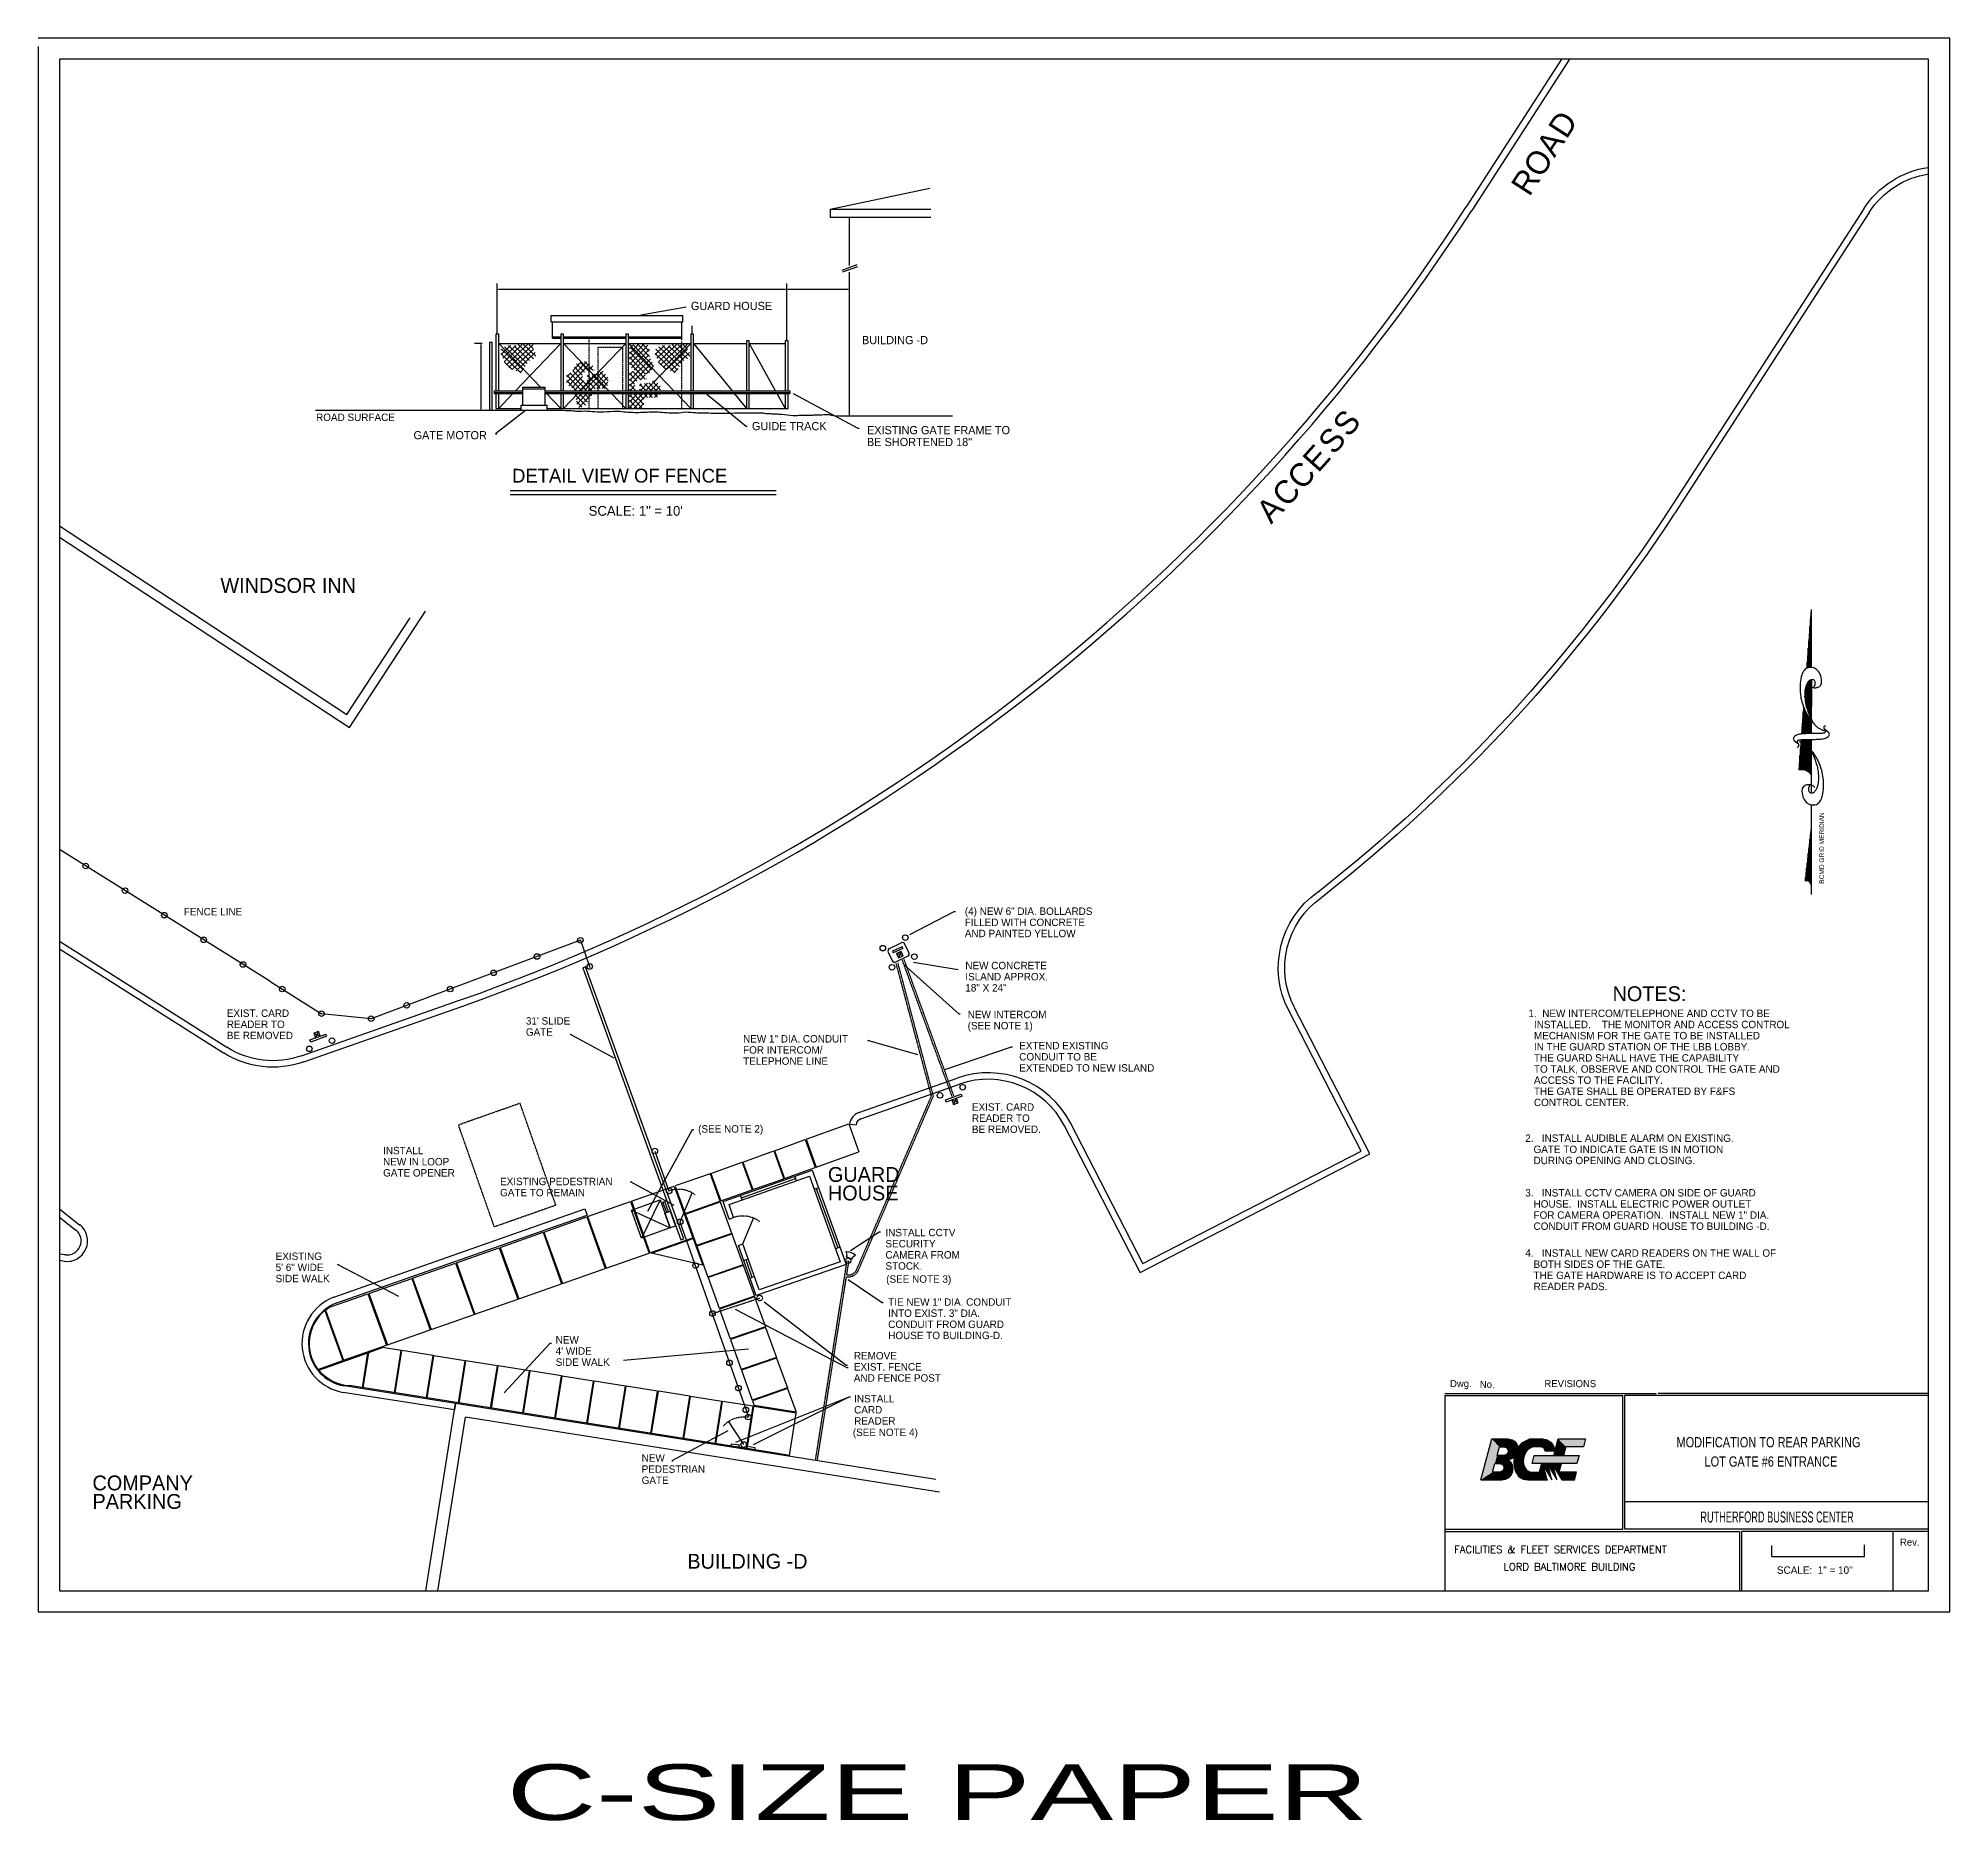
# Model space of a CAD drawing. Header units: inches. Extents: x -46627 to 16189, y -40789 to 47130.
# Drawn here: x 10068 to 12541, y 33005 to 35312 of the extents above; entities that cross this region are included whole.
import ezdxf
from ezdxf.enums import TextEntityAlignment as Align

# ---------------------------------------------------------------- set-up
doc = ezdxf.new("R2010")
doc.units = ezdxf.units.IN
doc.header["$MEASUREMENT"] = 0
for name, pattern in [('DASHDOT', [1, 0.5, -0.25, 0, -0.25]), ('DASHED', [0.75, 0.5, -0.25]), ('HIDDEN', [0.375, 0.25, -0.125])]:
    doc.linetypes.add(name, pattern=pattern)
doc.layers.get('DEFPOINTS').update_dxf_attribs({"linetype": 'CONTINUOUS'})
for name, color, linetype in [('1', 7, 'CONTINUOUS'), ('16', 7, 'CONTINUOUS'), ('18', 7, 'CONTINUOUS'), ('4', 7, 'CONTINUOUS'), ('42', 7, 'CONTINUOUS'), ('55', 7, 'CONTINUOUS'), ('59', 7, 'CONTINUOUS'), ('6', 7, 'CONTINUOUS'), ('9', 7, 'CONTINUOUS')]:
    doc.layers.add(name, color=color, linetype=linetype)
doc.styles.add('ROMANS', font='ROMANS', dxfattribs={"height": 0.2})
doc.styles.add('txt', font='TXT', dxfattribs={"height": 0.2})
doc.dimstyles.new('MSADIM', dxfattribs={"dimtxt": 1.5, "dimasz": 1.5, "dimexe": 0.75, "dimexo": 0.75, "dimgap": 0.75, "dimtad": 0, "dimdec": 3, "dimzin": 2, "dimdsep": 46, "dimtxsty": 'txt', "dimcen": 0.75, "dimse1": 1, "dimse2": 1, "dimadec": 0, "dimazin": 0, "dimtfac": 1, "dimtdec": 3, "dimtofl": 0, "dimtmove": 0, "dimatfit": 3, "dimfxl": 1, "dimtvp": 0.75, "dimtolj": 1, "dimtzin": 2, "dimarcsym": 0})

msp = doc.modelspace()

# ---------------------------------------------------------------- texts
at = {"layer": '1', "color": 94, "linetype": 'Continuous', "style": 'txt'}
msp.add_text('BCMD GRID MERIDIAN', height=6.144, rotation=90, dxfattribs=at).set_placement((12378.7804, 34217.589, -0.0072))
at = {"layer": '55', "color": 7, "linetype": 'Continuous', "style": 'txt'}
for s, height, width, p in [('Dwg.', 9.186, 1.001045, (11894.8, 33566.2734, -0.0084)), ('No.', 9.186, 1.001437, (11933.3932, 33565.1886, -0.0084)), ('REVISIONS', 9.186, 1.001045, (12016.9564, 33566.2002, -0.0084)), ('Rev.', 9.2808, 0.993147, (12476.956, 33361.083, -0.0084))]:
    msp.add_text(s, height=height, dxfattribs=dict(at, width=width)).set_placement(p)
at = {"layer": '55', "color": 7, "linetype": 'Continuous', "style": 'txt', "width": 0.624989}
msp.add_text('RUTHERFORD BUSINESS CENTER', height=14.2044, dxfattribs=at).set_placement((12317.9236, 33391.1022, -0.0084), align=Align.CENTER)
at = {"layer": '55', "color": 7, "linetype": 'Continuous', "style": 'ROMANS'}
for s, p in [('FACILITIES & FLEET SERVICES DEPARTMENT', (11900.152, 33351.5658, -0.0084)), ('LORD BALTIMORE BUILDING', (11963.9692, 33329.169, -0.0084))]:
    msp.add_text(s, height=9.5124, dxfattribs=at).set_placement(p)
at = {"layer": '59', "color": 7, "linetype": 'Continuous', "style": 'txt'}
for s, width, p in [('MODIFICATION TO REAR PARKING', 0.800054, (12306.8272, 33494.9886, -0.0084)), ('LOT GATE #6 ENTRANCE', 0.799692, (12309.9364, 33470.0082, -0.0084))]:
    msp.add_text(s, height=13.2576, dxfattribs=dict(at, width=width)).set_placement(p, align=Align.MIDDLE)
at = {"layer": '6', "color": 7, "linetype": 'Continuous', "extrusion": (-4.70058e-06, -7.27341e-06, 1), "style": 'txt'}
for s, p in [('D', (12028.1561, 35208.4319, -0.3137)), ('A', (12012.1313, 35183.6351, -0.3135)), ('O', (11996.1053, 35158.8383, -0.3144)), ('R', (11980.0805, 35134.0427, -0.3142))]:
    msp.add_text(s, height=30, rotation=57.1268458, dxfattribs=at).set_placement(p, align=Align.TOP_CENTER)
at = {"layer": '6', "color": 7, "linetype": 'Continuous', "style": 'txt'}
for s, height, p in [('GUARD HOUSE', 10.56, (10912.642, 34965.141, -0.0084)), ('BUILDING -D', 10.56, (11133.9808, 34920.9606, -0.0084)), ('ROAD SURFACE', 9.6, (10427.6944, 34821.0474, -0.0084)), ('GATE MOTOR', 10.56, (10553.8048, 34797.921, -0.0084)), ('GUIDE TRACK', 10.56, (10991.6596, 34809.6558, -0.0084)), ('EXISTING GATE FRAME TO', 10.56, (11140.42, 34804.4694, -0.0084)), ('BE SHORTENED 18"', 10.56, (11140.42, 34789.1094, -0.0084)), ('DETAIL VIEW OF FENCE', 17.8416, (10681.3384, 34745.517, -0.0072)), ('SCALE: 1" = 10\'', 12.672, (10780.39, 34700.0094, -0.0072)), ('WINDSOR INN', 19.2, (10303.9408, 34603.4946, -0.0084)), ('FENCE LINE', 9.6, (10256.5516, 34181.3946, -0.0084)), ('(4) NEW 6" DIA. BOLLARDS', 9.6, (11267.0536, 34182.0222, -0.0084)), ('AND PAINTED YELLOW', 9.6, (11267.0536, 34153.2222, -0.0084)), ('FILLED WITH CONCRETE', 9.6, (11267.0536, 34167.6222, -0.0084)), ('NEW CONCRETE', 9.6, (11267.7076, 34111.7118, -0.0084)), ('18" X 24"', 9.6, (11267.7076, 34082.9118, -0.0084)), ('ISLAND APPROX.', 9.6, (11267.7076, 34097.3118, -0.0084)), ('NOTES:', 19.2, (12105.0748, 34075.2534, -0.0084)), ('EXIST. CARD', 9.6, (10312.2256, 34050.0858, -0.0084)), ('READER TO ', 9.6, (10312.2256, 34035.6858, -0.0084)), ("31' SLIDE", 9.6, (10699.1812, 34040.1162, -0.0084)), ('GATE', 9.6, (10699.1812, 34025.7162, -0.0084)), ('(SEE NOTE 1)', 9.6, (11270.7712, 34033.9182, -0.0084)), ('NEW INTERCOM ', 9.6, (11270.7712, 34048.3182, -0.0084)), ('1.  NEW INTERCOM/TELEPHONE AND CCTV TO BE', 9.6, (11996.2624, 34049.8422, -0.0084)), ('  INSTALLED.    THE MONITOR AND ACCESS CONTROL', 9.6, (11996.2624, 34035.4422, -0.0084)), ('BE REMOVED', 9.6, (10312.2256, 34021.2858, -0.0084)), ('NEW 1" DIA. CONDUIT', 9.6, (10980.1768, 34016.9262, -0.0084)), ('FOR INTERCOM/', 9.6, (10980.1768, 34002.5262, -0.0084)), ('EXTEND EXISTING', 9.6, (11337.4456, 34008.0798, -0.0084)), ('  MECHANISM FOR THE GATE TO BE INSTALLED', 9.6, (11996.2624, 34021.0422, -0.0084)), ('  IN THE GUARD STATION OF THE LBB LOBBY.  ', 9.6, (11996.2624, 34006.6422, -0.0084)), ('TELEPHONE LINE', 9.6, (10980.1768, 33988.1262, -0.0084)), ('CONDUIT TO BE', 9.6, (11337.4456, 33993.6798, -0.0084)), ('EXTENDED TO NEW ISLAND', 9.6, (11337.4456, 33979.2798, -0.0084)), ('  THE GUARD SHALL HAVE THE CAPABILITY', 9.6, (11996.2624, 33992.2422, -0.0084)), ('  TO TALK, OBSERVE AND CONTROL THE GATE AND', 9.6, (11996.2624, 33977.8422, -0.0084)), ('  ACCESS TO THE FACILITY.', 9.6, (11996.2624, 33963.4422, -0.0084)), ('EXIST. CARD', 9.6, (11276.2048, 33928.6686, -0.0084)), ('  THE GATE SHALL BE OPERATED BY F&FS', 9.6, (11996.2624, 33949.0422, -0.0084)), ('  CONTROL CENTER.', 9.6, (11996.2624, 33934.6422, -0.0084)), ('READER TO ', 9.6, (11276.2048, 33914.2686, -0.0084)), ('(SEE NOTE 2)', 9.6, (10922.038, 33900.3426, -0.0168)), ('BE REMOVED.', 9.6, (11276.2048, 33899.8686, -0.0084)), ('2.   INSTALL AUDIBLE ALARM ON EXISTING.', 9.6, (11992.1848, 33888.321, -0.0084)), ('NEW IN LOOP', 9.6, (10514.44, 33857.9118, -0.0084)), ('INSTALL', 9.6, (10514.44, 33872.3118, -0.0084)), ('   GATE TO INDICATE GATE IS IN MOTION', 9.6, (11992.1848, 33873.921, -0.0084)), ('   DURING OPENING AND CLOSING.', 9.6, (11992.1848, 33859.521, -0.0084)), ('GATE OPENER', 9.6, (10514.44, 33843.5118, -0.0084)), ('EXISTING PEDESTRIAN', 9.6, (10665.7444, 33832.3314, -0.0084)), ('GUARD', 19.2, (11089.8892, 33841.389, -0.0084)), ('GATE TO REMAIN', 9.6, (10665.7444, 33817.9314, -0.0084)), ('HOUSE', 19.2, (11089.8892, 33817.389, -0.0084)), ('3.   INSTALL CCTV CAMERA ON SIDE OF GUARD', 9.6, (11992.1848, 33817.6866, -0.0084)), ('   HOUSE.  INSTALL ELECTRIC POWER OUTLET', 9.6, (11992.1848, 33803.2866, -0.0084)), ('   FOR CAMERA OPERATION.  INSTALL NEW 1" DIA.', 9.6, (11992.1848, 33788.8866, -0.0084)), ('INSTALL CCTV', 9.6, (11164.3396, 33766.233, -0.0084)), ('   CONDUIT FROM GUARD HOUSE TO BUILDING -D.', 9.6, (11992.1848, 33774.4866, -0.0084)), ('EXISTING', 9.6, (10375.3888, 33735.5682, -0.0084)), ('SECURITY', 9.6, (11164.3396, 33751.833, -0.0084)), ('CAMERA FROM', 9.6, (11164.3396, 33737.433, -0.0084)), ('4.   INSTALL NEW CARD READERS ON THE WALL OF', 9.6, (11992.1848, 33739.701, -0.0084)), ('5\' 6" WIDE ', 9.6, (10375.3888, 33721.1682, -0.0084)), ('SIDE WALK', 9.6, (10375.3888, 33706.7682, -0.0084)), ('STOCK.', 9.6, (11164.3396, 33723.033, -0.0084)), ('(SEE NOTE 3)', 9.6, (11165.3464, 33706.0902, -0.0168)), ('   THE GATE HARDWARE IS TO ACCEPT CARD', 9.6, (11992.1848, 33710.901, -0.0084)), ('   BOTH SIDES OF THE GATE.  ', 9.6, (11992.1848, 33725.301, -0.0084)), ('   READER PADS.', 9.6, (11992.1848, 33696.501, -0.0084)), ('TIE NEW 1" DIA. CONDUIT', 9.6, (11167.936, 33676.3446, -0.0084)), ('INTO EXIST. 3" DIA.', 9.6, (11167.936, 33661.9446, -0.0084)), ('CONDUIT FROM GUARD', 9.6, (11167.936, 33647.5446, -0.0084)), ('HOUSE TO BUILDING-D.', 9.6, (11167.936, 33633.1446, -0.0084)), ("4' WIDE ", 9.6, (10737.7, 33612.981, -0.0084)), ('NEW', 9.6, (10737.7, 33627.381, -0.0084)), ('REMOVE', 9.6, (11123.4868, 33606.8814, -0.0084)), ('SIDE WALK', 9.6, (10737.7, 33598.581, -0.0084)), ('EXIST. FENCE', 9.6, (11123.4868, 33592.4814, -0.0084)), ('AND FENCE POST', 9.6, (11123.4868, 33578.0814, -0.0084)), ('CARD', 9.6, (11123.8612, 33536.9262, -0.0084)), ('INSTALL', 9.6, (11123.8612, 33551.3262, -0.0084)), ('(SEE NOTE 4)', 9.6, (11122.156, 33507.7242, -0.0168)), ('READER', 9.6, (11123.8612, 33522.5262, -0.0084)), ('NEW', 9.6, (10848.9376, 33474.5646, -0.018)), ('PEDESTRIAN', 9.6, (10848.9376, 33460.1646, -0.018)), ('COMPANY', 19.2, (10138.4392, 33442.3122, -0.0084)), ('GATE', 9.6, (10848.9376, 33445.7646, -0.018)), ('PARKING', 19.2, (10138.4392, 33418.3122, -0.0084)), ('BUILDING -D', 19.2, (10908.0748, 33340.911, -0.0084)), ('SCALE:  1" = 10\'\'', 9.6, (12317.7592, 33329.4774, -0.0084))]:
    msp.add_text(s, height=height, dxfattribs=at).set_placement(p, align=Align.MIDDLE_LEFT)
at = {"layer": '6', "color": 7, "linetype": 'Continuous', "extrusion": (6.83211e-06, 8.14327e-06, 1), "style": 'txt'}
for p in [(11749.4269, 34823.632, 0.3469), (11730.4501, 34801.0156, 0.3466)]:
    msp.add_text('S', height=30, rotation=50.0027765, dxfattribs=at).set_placement(p, align=Align.TOP_CENTER)
at = {"layer": '6', "color": 7, "linetype": 'Continuous', "extrusion": (7.07262e-06, 7.92501e-06, 1), "style": 'txt'}
for s, p in [('E', (11710.7503, 34778.2975, 0.3415)), ('C', (11691.0919, 34756.2703, 0.3424)), ('C', (11671.4335, 34734.2419, 0.3421))]:
    msp.add_text(s, height=30, rotation=48.2523312, dxfattribs=at).set_placement(p, align=Align.TOP_CENTER)
at = {"layer": '6', "color": 7, "linetype": 'Continuous', "extrusion": (7.2996e-06, 7.69264e-06, 1), "style": 'txt'}
msp.add_text('A', height=30, rotation=46.5018859, dxfattribs=at).set_placement((11650.8233, 34712.3442, 0.3364), align=Align.TOP_CENTER)
at = {"layer": '9', "color": 253, "linetype": 'Continuous', "style": 'txt', "width": 1.666667}
msp.add_text('C-SIZE PAPER', height=72, dxfattribs=at).set_placement((10674.3928, 33042.1902, -0.0084), align=Align.MIDDLE_LEFT)

# ---------------------------------------------------------------- blocks, each defined once
blk = doc.blocks.new('*D218')
at = {"layer": '6', "color": 0, "linetype": 'Continuous', "lineweight": -2, "transparency": 16777216}
blk.add_line((10663.7116, 34986.7902), (11035.1116, 34986.7902), dxfattribs=at)
at = {"layer": '6', "color": 0, "linetype": 'Continuous', "transparency": 16777216}
for points in [[(10663.7116, 34986.5402), (10663.7116, 34987.0402), (10662.2116, 34986.7902)], [(11035.1116, 34986.5402), (11035.1116, 34987.0402), (11036.6116, 34986.7902)]]:
    blk.add_solid(points, dxfattribs=at)
at = {"layer": 'DEFPOINTS', "color": 0, "linetype": 'Continuous', "transparency": 16777216}
for p in [(10662.2116, 34994.3454), (11036.6116, 34994.3454), (11036.6116, 34986.7902)]:
    blk.add_point(p, dxfattribs=at)
at = {"layer": '6', "color": 0, "linetype": 'Continuous', "transparency": 16777216, "insert": (10849.411, 34986.6402), "char_height": 0.2, "attachment_point": 5, "rotation": 180, "style": 'txt'}
blk.add_mtext('\\A1;374.400', dxfattribs=at)
blk = doc.blocks.new('*D319')
at = {"layer": '6', "color": 0, "linetype": 'Continuous', "lineweight": -2, "transparency": 16777216}
blk.add_line((11038.1116, 34986.7902), (11115.9556, 34986.7902), dxfattribs=at)
at = {"layer": '6', "color": 0, "linetype": 'Continuous', "transparency": 16777216}
for points in [[(11038.1116, 34986.5402), (11038.1116, 34987.0402), (11036.6116, 34986.7902)], [(11115.9556, 34986.5402), (11115.9556, 34987.0402), (11117.4556, 34986.7902)]]:
    blk.add_solid(points, dxfattribs=at)
at = {"layer": 'DEFPOINTS', "color": 0, "linetype": 'Continuous', "transparency": 16777216}
for p in [(11036.6116, 34994.3454), (11117.4556, 34994.3454), (11117.4556, 34986.7902)]:
    blk.add_point(p, dxfattribs=at)
at = {"layer": '6', "color": 0, "linetype": 'Continuous', "transparency": 16777216, "insert": (11077.0342, 34986.6402), "char_height": 0.2, "attachment_point": 5, "rotation": 180, "style": 'txt'}
blk.add_mtext('\\A1;80.844', dxfattribs=at)
blk = doc.blocks.new('*D420')
at = {"layer": '6', "color": 0, "linetype": 'Continuous', "lineweight": -2, "transparency": 16777216}
blk.add_line((10641.4168, 34831.7334), (10641.4168, 34915.1334), dxfattribs=at)
at = {"layer": '6', "color": 0, "linetype": 'Continuous', "transparency": 16777216}
for points in [[(10641.6668, 34915.1334), (10641.1668, 34915.1334), (10641.4168, 34916.6334)], [(10641.6668, 34831.7334), (10641.1668, 34831.7334), (10641.4168, 34830.2334)]]:
    blk.add_solid(points, dxfattribs=at)
at = {"layer": 'DEFPOINTS', "color": 0, "linetype": 'Continuous', "transparency": 16777216}
for p in [(10632.7456, 34916.6334), (10641.4168, 34916.6334), (10632.7456, 34830.2334)]:
    blk.add_point(p, dxfattribs=at)
at = {"layer": '6', "color": 0, "linetype": 'Continuous', "transparency": 16777216, "insert": (10641.5668, 34873.4334), "char_height": 0.2, "attachment_point": 5, "rotation": 270, "style": 'txt'}
blk.add_mtext('\\A1;86.400', dxfattribs=at)
blk = doc.blocks.new('LOGO')
at = {"layer": '55', "color": 7, "linetype": 'Continuous'}
for points in [[(0, 0), (0.1049, 0.3916), (0.2617, 0.3916), (0.2988, 0.3834), (0.324, 0.3692), (0.3464, 0.3428), (0.3559, 0.3175), (0.3541, 0.3065), (0.3994, 0.3572), (0.4705, 0.3916), (0.5931, 0.3916), (0.6353, 0.3834), (0.6739, 0.3572), (0.6984, 0.3175), (0.7077, 0.275), (0.6141, 0.275), (0.6051, 0.3044), (0.5771, 0.317), (0.514, 0.317), (0.4972, 0.3149), (0.4601, 0.2966), (0.4313, 0.2645), (0.4117, 0.2195), (0.4065, 0.1734), (0.415, 0.1285), (0.438, 0.094), (0.4761, 0.0759), (0.5614, 0.0769), (0.5832, 0.1585)], [(0.6965, 0.2331), (0.7389, 0.3916), (1, 0.3916), (0.98, 0.317), (0.8122, 0.317), (0.7897, 0.2331)], [(0, 0), (0.2023, 0), (0.238, 0.0066), (0.266, 0.021), (0.2903, 0.0461), (0.304, 0.0746), (0.3092, 0.1086), (0.3035, 0.1399), (0.2876, 0.1707), (0.2617, 0.1958), (0.2911, 0.2003), (0.3178, 0.2134), (0.3148, 0.1734), (0.3153, 0.1462), (0.3278, 0.0868), (0.365, 0.0312), (0.4039, 0.0066), (0.4494, 0), (0.6337, 0), (0.5966, 0.1399), (0.6803, 0), (0.6432, 0.1399), (0.7269, 0), (0.6898, 0.1399), (0.7735, 0), (0.8951, 0), (0.915, 0.0746), (0.7479, 0.0769), (0.7697, 0.1585)], [(0.1782, 0.317), (0.2279, 0.3149), (0.2482, 0.3065), (0.2648, 0.275), (0.2525, 0.2454), (0.2229, 0.2331), (0.1557, 0.2331), (0.1782, 0.317)], [(0.51, 0.2331), (0.9389, 0.2331), (0.9189, 0.1585), (0.49, 0.1585), (0.51, 0.2331)], [(0.1357, 0.1585), (0.1889, 0.155), (0.2101, 0.1462), (0.2224, 0.1165), (0.2101, 0.0869), (0.1804, 0.0746), (0.1132, 0.0746), (0.1357, 0.1585)]]:
    blk.add_lwpolyline(points, dxfattribs=at)
blk.add_point((0.6337, 0), dxfattribs=at)
for points in [[(0.1049, 0.3916), (0, 0), (0.1782, 0.317), (0.1132, 0.0746)], [(0.1049, 0.3916), (0.2617, 0.3916), (0.1782, 0.317)], [(0.1782, 0.317), (0.2279, 0.3149), (0.2617, 0.3916)], [(0.2617, 0.3916), (0.2988, 0.3834), (0.2279, 0.3149)], [(0.2988, 0.3834), (0.2279, 0.3149), (0.324, 0.3692)], [(0.324, 0.3692), (0.2279, 0.3149), (0.3464, 0.3428), (0.2482, 0.3065)], [(0.4705, 0.3916), (0.4972, 0.3149), (0.3994, 0.3572), (0.4601, 0.2966)], [(0.4705, 0.3916), (0.514, 0.317), (0.4972, 0.3149)], [(0.5771, 0.317), (0.514, 0.317), (0.5931, 0.3916), (0.4705, 0.3916)], [(0.6051, 0.3044), (0.5771, 0.317), (0.6353, 0.3834), (0.5931, 0.3916)], [(0.6051, 0.3044), (0.6739, 0.3572), (0.6353, 0.3834)], [(0.6965, 0.2331), (0.7389, 0.3916), (0.7897, 0.2331), (0.8122, 0.317)], [(0.7389, 0.3916), (0.8122, 0.317), (1, 0.3916), (0.98, 0.317)], [(0.1357, 0.1585), (0.1557, 0.2331), (0.1889, 0.155), (0.2229, 0.2331)], [(0.1889, 0.155), (0.2229, 0.2331), (0.2101, 0.1462), (0.2617, 0.1958)], [(0.2101, 0.1462), (0.2617, 0.1958), (0.2224, 0.1165), (0.2876, 0.1707)], [(0.2525, 0.2454), (0.2229, 0.2331), (0.2911, 0.2003), (0.2617, 0.1958)], [(0.2482, 0.3065), (0.3464, 0.3428), (0.3559, 0.3175)], [(0.2482, 0.3065), (0.2648, 0.275), (0.3559, 0.3175), (0.3541, 0.3065)], [(0.2648, 0.275), (0.2525, 0.2454), (0.3178, 0.2134), (0.2911, 0.2003)], [(0.3541, 0.3065), (0.2648, 0.275), (0.3178, 0.2134)], [(0.3178, 0.2134), (0.4065, 0.1734), (0.3153, 0.1462)], [(0.3541, 0.3065), (0.4065, 0.1734), (0.3178, 0.2134)], [(0.4601, 0.2966), (0.3994, 0.3572), (0.4313, 0.2645), (0.3541, 0.3065)], [(0.4065, 0.1734), (0.4117, 0.2195), (0.3541, 0.3065)], [(0.3541, 0.3065), (0.4313, 0.2645), (0.4117, 0.2195)], [(0.51, 0.2331), (0.49, 0.1585), (0.9389, 0.2331), (0.9189, 0.1585)], [(0.6984, 0.3175), (0.6141, 0.275), (0.6739, 0.3572), (0.6051, 0.3044)], [(0.7077, 0.275), (0.6141, 0.275), (0.6984, 0.3175)], [(0.1132, 0.0746), (0.1804, 0.0746), (0, 0), (0.2023, 0)], [(0.1804, 0.0746), (0.2101, 0.0869), (0.2023, 0), (0.238, 0.0066)], [(0.2224, 0.1165), (0.2903, 0.0461), (0.2101, 0.0869), (0.266, 0.021)], [(0.2101, 0.0869), (0.266, 0.021), (0.238, 0.0066)], [(0.2224, 0.1165), (0.2876, 0.1707), (0.3035, 0.1399)], [(0.2224, 0.1165), (0.3035, 0.1399), (0.3092, 0.1086)], [(0.2224, 0.1165), (0.304, 0.0746), (0.2903, 0.0461)], [(0.2224, 0.1165), (0.3092, 0.1086), (0.304, 0.0746)], [(0.3153, 0.1462), (0.3278, 0.0868), (0.4065, 0.1734), (0.415, 0.1285)], [(0.415, 0.1285), (0.3278, 0.0868), (0.438, 0.094), (0.365, 0.0312)], [(0.438, 0.094), (0.365, 0.0312), (0.4039, 0.0066)], [(0.4039, 0.0066), (0.438, 0.094), (0.4494, 0), (0.4761, 0.0759)], [(0.4761, 0.0759), (0.4494, 0), (0.5614, 0.0769), (0.6337, 0)], [(0.6337, 0), (0.5966, 0.1399), (0.5614, 0.0769), (0.5782, 0.1399)], [(0.5832, 0.1585), (0.5782, 0.1399), (0.7697, 0.1585), (0.7647, 0.1399)], [(0.5966, 0.1399), (0.6803, 0), (0.6432, 0.1399)], [(0.6432, 0.1399), (0.7269, 0), (0.6898, 0.1399)], [(0.6898, 0.1399), (0.7735, 0), (0.7479, 0.0769)], [(0.6898, 0.1399), (0.7479, 0.0769), (0.7647, 0.1399)], [(0.7479, 0.0769), (0.7735, 0), (0.915, 0.0746), (0.8951, 0)]]:
    blk.add_solid(points, dxfattribs=at)

# ---------------------------------------------------------------- dimensions: what is measured, and where the dimension line sits
at = {"layer": '6', "color": 7, "linetype": 'Continuous'}
for base, p1, p2, angle, picture, middle in [((11036.6116, 34986.7902, -0.0084), (10662.2116, 34994.3454, -0.0084), (11036.6116, 34994.3454, -0.0084), 180, '*D218', (10849.411, 34986.7902, -0.0084)), ((11117.4556, 34986.7902, -0.0084), (11036.6116, 34994.3454, -0.0084), (11117.4556, 34994.3454, -0.0084), 180, '*D319', (11077.0342, 34986.7902, -0.0084)), ((10641.4168, 34916.6334, -0.0084), (10632.7456, 34830.2334, -0.0084), (10632.7456, 34916.6334, -0.0084), 90, '*D420', (10641.4168, 34873.4334, -0.0084))]:
    dim = msp.add_linear_dim(base=base, p1=p1, p2=p2, angle=angle, dimstyle='MSADIM', dxfattribs=at)
    dim.commit()
    dim.dimension.update_dxf_attribs({"geometry": picture, "text_midpoint": middle, "dimtype": 160})

# ---------------------------------------------------------------- linework, layer by layer
at = {"layer": '1', "color": 94, "linetype": 'Continuous'}
for p, q in [((12362.2312, 34572.1878, -0.0072), (12356.3296, 34496.2986, -0.0072)), ((12360.508, 34497.171, -0.0072), (12360.508, 34550.031, -0.0072)), ((12361.228, 34497.2526, -0.0072), (12361.228, 34559.2878, -0.0072)), ((12361.948, 34497.3342, -0.0072), (12361.948, 34568.5458, -0.0072)), ((12362.2312, 34572.1878, -0.0072), (12362.2312, 34497.3666, -0.0072)), ((12359.0692, 34496.9214, -0.0072), (12359.0692, 34531.5162, -0.0072)), ((12359.788, 34497.0846, -0.0072), (12359.788, 34540.773, -0.0072)), ((12356.9068, 34496.4306, -0.0072), (12356.9068, 34503.7458, -0.0072)), ((12357.6292, 34496.5938, -0.0072), (12357.6292, 34513.0014, -0.0072)), ((12358.3468, 34496.7582, -0.0072), (12358.3468, 34522.2606, -0.0072)), ((12356.9068, 34443.6402, -0.0072), (12356.9068, 34476.123, -0.0072)), ((12357.6292, 34441.659, -0.0072), (12357.6292, 34477.3482, -0.0072)), ((12358.3468, 34439.7162, -0.0072), (12358.3468, 34478.5758, -0.0072)), ((12359.0692, 34437.7746, -0.0072), (12359.0692, 34479.417, -0.0072)), ((12359.788, 34435.8774, -0.0072), (12359.788, 34479.903, -0.0072)), ((12360.508, 34434.249, -0.0072), (12360.508, 34480.389, -0.0072)), ((12361.228, 34432.6206, -0.0072), (12361.228, 34480.875, -0.0072)), ((12361.948, 34430.9934, -0.0072), (12361.948, 34481.361, -0.0072)), ((12362.3452, 34481.6298, -0.0072), (12362.2444, 34411.8594, -0.0072)), ((12354.2404, 34469.4894, -0.0072), (12353.8384, 34464.3462, -0.0072)), ((12354.028, 34458.4542, -0.0072), (12354.028, 34460.4438, -0.0072)), ((12354.748, 34452.2838, -0.0072), (12354.748, 34470.0186, -0.0072)), ((12355.468, 34448.505, -0.0072), (12355.468, 34472.6766, -0.0072)), ((12356.188, 34445.7402, -0.0072), (12356.188, 34474.8942, -0.0072)), ((12351.9196, 34439.823, -0.0072), (12349.726, 34411.0686, -0.0072)), ((12351.148, 34411.407, -0.0072), (12351.148, 34429.635, -0.0072)), ((12351.868, 34411.4346, -0.0072), (12351.868, 34439.0334, -0.0072)), ((12352.39, 34445.8446, -0.0072), (12351.9196, 34439.823, -0.0072)), ((12352.588, 34411.4646, -0.0072), (12352.588, 34445.3346, -0.0072)), ((12353.308, 34411.4934, -0.0072), (12353.308, 34443.483, -0.0072)), ((12354.028, 34411.5222, -0.0072), (12354.028, 34441.6314, -0.0072)), ((12354.748, 34411.551, -0.0072), (12354.748, 34439.781, -0.0072)), ((12355.468, 34411.5798, -0.0072), (12355.468, 34438.533, -0.0072)), ((12356.188, 34411.6086, -0.0072), (12356.188, 34437.3318, -0.0072)), ((12356.9068, 34411.6374, -0.0072), (12356.9068, 34436.1318, -0.0072)), ((12357.6292, 34411.6674, -0.0072), (12357.6292, 34434.933, -0.0072)), ((12358.3468, 34411.6962, -0.0072), (12358.3468, 34433.7318, -0.0072)), ((12359.0692, 34411.725, -0.0072), (12359.0692, 34432.5318, -0.0072)), ((12359.788, 34411.755, -0.0072), (12359.788, 34431.5538, -0.0072)), ((12360.508, 34411.7838, -0.0072), (12360.508, 34430.5986, -0.0072)), ((12361.228, 34411.8126, -0.0072), (12361.228, 34429.6434, -0.0072)), ((12361.948, 34411.8414, -0.0072), (12361.948, 34428.6894, -0.0072)), ((12349.1344, 34403.7918, -0.0072), (12346.1032, 34364.8278, -0.0072)), ((12348.9892, 34365.0006, -0.0072), (12348.9892, 34401.915, -0.0072)), ((12349.708, 34365.0006, -0.0072), (12349.708, 34403.8326, -0.0072)), ((12350.428, 34411.389, -0.0072), (12350.428, 34420.239, -0.0072)), ((12350.428, 34365.0006, -0.0072), (12350.428, 34403.8842, -0.0072)), ((12351.148, 34365.0006, -0.0072), (12351.148, 34403.9358, -0.0072)), ((12351.868, 34364.9502, -0.0072), (12351.868, 34403.9886, -0.0072)), ((12352.588, 34364.8386, -0.0072), (12352.588, 34404.0414, -0.0072)), ((12353.308, 34364.7246, -0.0072), (12353.308, 34404.093, -0.0072)), ((12354.028, 34364.613, -0.0072), (12354.028, 34404.1458, -0.0072)), ((12354.748, 34364.373, -0.0072), (12354.748, 34404.1962, -0.0072)), ((12355.468, 34364.133, -0.0072), (12355.468, 34404.2118, -0.0072)), ((12356.188, 34363.893, -0.0072), (12356.188, 34404.2118, -0.0072)), ((12356.9068, 34363.5066, -0.0072), (12356.9068, 34404.2118, -0.0072)), ((12357.6292, 34363.0782, -0.0072), (12357.6292, 34404.2118, -0.0072)), ((12358.3468, 34362.651, -0.0072), (12358.3468, 34404.2118, -0.0072)), ((12359.0692, 34362.1278, -0.0072), (12359.0692, 34404.2118, -0.0072)), ((12359.788, 34392.7662, -0.0072), (12359.788, 34404.2118, -0.0072)), ((12360.508, 34391.9766, -0.0072), (12360.508, 34404.207, -0.0072)), ((12361.228, 34391.1894, -0.0072), (12361.228, 34404.1962, -0.0072)), ((12361.948, 34390.3998, -0.0072), (12361.948, 34404.1854, -0.0072)), ((12362.2336, 34404.1806, -0.0072), (12362.2312, 34403.2158, -0.0072)), ((12362.2312, 34403.2158, -0.0072), (12362.2312, 34390.0902, -0.0072)), ((12347.5492, 34364.9382, -0.0072), (12347.5492, 34383.4026, -0.0072)), ((12348.268, 34364.9706, -0.0072), (12348.268, 34392.6606, -0.0072)), ((12359.788, 34361.5794, -0.0072), (12359.788, 34392.5298, -0.0072)), ((12360.508, 34360.9818, -0.0072), (12360.508, 34391.4198, -0.0072)), ((12361.228, 34360.1814, -0.0072), (12361.228, 34390.3098, -0.0072)), ((12361.948, 34359.3822, -0.0072), (12361.948, 34389.1998, -0.0072)), ((12362.2312, 34388.763, -0.0072), (12362.2312, 34384.2318, -0.0072)), ((12362.2312, 34384.2318, -0.0072), (12362.2312, 34359.0678, -0.0072)), ((12346.1092, 34364.8734, -0.0072), (12346.1092, 34364.8878, -0.0072)), ((12346.828, 34364.9046, -0.0072), (12346.828, 34374.1446, -0.0072)), ((12362.2312, 34359.0678, -0.0072), (12362.2312, 34335.1026, -0.0072)), ((12362.1484, 34319.6334, -0.0072), (12362.2312, 34289.9478, -0.0072)), ((12362.2312, 34289.9478, -0.0072), (12354.166, 34220.8278, -0.0072)), ((12361.228, 34218.4242, -0.0072), (12361.228, 34281.3486, -0.0072)), ((12361.948, 34216.905, -0.0072), (12361.948, 34287.5202, -0.0072)), ((12362.2312, 34289.9478, -0.0072), (12362.2312, 34215.0678, -0.0072)), ((12358.3468, 34220.7714, -0.0072), (12358.3468, 34256.6622, -0.0072)), ((12359.0692, 34220.4318, -0.0072), (12359.0692, 34262.8338, -0.0072)), ((12359.788, 34219.9638, -0.0072), (12359.788, 34269.0042, -0.0072)), ((12360.508, 34219.3266, -0.0072), (12360.508, 34275.1758, -0.0072)), ((12355.468, 34221.1698, -0.0072), (12355.468, 34231.9758, -0.0072)), ((12356.188, 34221.1998, -0.0072), (12356.188, 34238.1474, -0.0072)), ((12356.9068, 34221.147, -0.0072), (12356.9068, 34244.319, -0.0072)), ((12357.6292, 34221.0042, -0.0072), (12357.6292, 34250.4906, -0.0072)), ((12354.748, 34221.0522, -0.0072), (12354.748, 34225.8054, -0.0072)), ((12362.2312, 34215.0678, -0.0072), (12362.2312, 34203.5478, -0.0072))]:
    msp.add_line(p, q, dxfattribs=at)
at = {"layer": '1', "color": 94, "linetype": 'Continuous', "elevation": -0.0086}
for points in [[(12359.1157, 34474.6639, 0.077735647), (12361.7339, 34472.554, 0.079620466), (12364.8022, 34471.3841, 0.096266344), (12369.0758, 34471.3268, 0.10075231), (12372.8724, 34472.8404, 0.224485603), (12375.4897, 34477.1194, 0.112549907), (12374.3652, 34486.6988, 0.10056341), (12370.2018, 34493.6215, 0.134878468), (12365.0604, 34496.8503, 0.132719239), (12358.3689, 34497.0425, 0.15522897), (12353.4379, 34494.0653, 0.101616473), (12349.8226, 34487.708, 0.067277925), (12347.8543, 34476.903, 0.034332252), (12348.1859, 34462.3673, 0.050353936), (12350.0808, 34452.6232, 0.032541314), (12354.6562, 34440.384, 0.044988068), (12359.2972, 34432.1399, 0.025545503), (12362.4315, 34428.0485, 0.017116661), (12367.6108, 34422.3652, 0.065649887), (12371.8184, 34419.0561, 0.042467644), (12379.2494, 34415.4626)], [(12364.8623, 34471.3718, 0.076918874), (12366.2967, 34473.1966, 0.080527196), (12367.0614, 34475.279, 0.088695312), (12367.1094, 34478.6321, 0.141897397), (12366.1971, 34480.5476, 0.152972941), (12364.4615, 34481.5897, 0.126446447), (12362.0305, 34481.5547, 0.120122044), (12359.5954, 34480.2084, 0.080482926), (12357.0495, 34476.9686, 0.06736107), (12354.6854, 34470.8896, 0.059891392), (12353.8317, 34463.6105, 0.028199326), (12354.3965, 34454.0965, 0.039093553), (12355.7216, 34447.3455, 0.016831254), (12357.1179, 34442.9197, 0.008651292), (12360.269, 34434.4607, 0.036249822), (12362.3107, 34430.1944, 0.021577957), (12366.541, 34423.4765)], [(12344.1383, 34394.1236, 0.155221696), (12345.9028, 34395.1191, 0.230744731), (12346.3111, 34396.4599, 0.039788352), (12346.024, 34397.646, 0.040789296), (12345.562, 34398.7432, 0.053649512), (12345.0097, 34399.5729, -0.067542765), (12344.4574, 34400.4026, -0.159888129), (12344.2436, 34401.9734, -0.204388824), (12344.9392, 34403.0237, -0.067397815), (12345.9811, 34403.5244, -0.052214794), (12347.4381, 34403.8336, -0.013577363), (12350.0217, 34404.0344, -0.00502716), (12357.0136, 34404.3168, -0.010775607), (12358.8515, 34404.3329, -0.005652842), (12362.354, 34404.2485)], [(12380.5696, 34421.9823, 0.155221696), (12378.8051, 34420.9868, 0.230744731), (12378.3968, 34419.646, 0.039788352), (12378.6839, 34418.4599, 0.040789296), (12379.146, 34417.3627, 0.053649512), (12379.6982, 34416.533, -0.067542765), (12380.2505, 34415.7033, -0.159888129), (12380.4644, 34414.1325, -0.204388824), (12379.7687, 34413.0822, -0.067397815), (12378.7268, 34412.5814, -0.052214794), (12377.2698, 34412.2723, -0.013577363), (12374.6863, 34412.0715, -0.00502716), (12367.6944, 34411.7891, -0.010775607), (12365.8564, 34411.773, -0.005652842), (12362.354, 34411.8574)], [(12366.6837, 34342.1591, 0.077735647), (12364.0656, 34344.269, 0.079620466), (12360.9972, 34345.4389, 0.096266344), (12356.7237, 34345.4962, 0.10075231), (12352.9271, 34343.9826, 0.224485603), (12350.3098, 34339.7036, 0.112549907), (12351.4342, 34330.1242, 0.10056341), (12355.5976, 34323.2015, 0.134878468), (12360.7391, 34319.9727, 0.132719239), (12367.4306, 34319.7805, 0.15522897), (12372.3615, 34322.7577, 0.101616473), (12375.9769, 34329.115, 0.067277925), (12377.9451, 34339.92, 0.034332252), (12377.6136, 34354.4557, 0.050353936), (12375.7187, 34364.1998, 0.032541314), (12371.1432, 34376.439, 0.044988068), (12366.5023, 34384.6831, 0.025545503), (12363.3679, 34388.7745, 0.017116661), (12358.1886, 34394.4578, 0.065649887), (12353.981, 34397.7669, 0.042467644), (12346.55, 34401.3604)], [(12360.9372, 34345.4512, 0.076918874), (12359.5028, 34343.6264, 0.080527196), (12358.738, 34341.544, 0.088695312), (12358.69, 34338.1909, 0.141897397), (12359.6024, 34336.2754, 0.152972941), (12361.3379, 34335.2333, 0.126446447), (12363.769, 34335.2683, 0.120122044), (12366.2041, 34336.6146, 0.080482926), (12368.75, 34339.8544, 0.06736107), (12371.1141, 34345.9334, 0.059891392), (12371.9677, 34353.2125, 0.028199326), (12371.403, 34362.7265, 0.039093553), (12370.0779, 34369.4775, 0.016831254), (12368.6816, 34373.9033, 0.008651292), (12365.5305, 34382.3623, 0.036249822), (12363.4888, 34386.6286, 0.021577957), (12359.2585, 34393.3465)]]:
    msp.add_lwpolyline(points, format="xyb", dxfattribs=at)
at = {"layer": '1', "color": 94, "linetype": 'Continuous', "extrusion": (-2.51795e-05, 0.000120205, 1), "elevation": 3.8167}
msp.add_lwpolyline([(12362.354, 34411.8572, 0.004820903), (12359.058, 34411.8442, 0.00885002), (12357.2633, 34411.7881, 0.005772171), (12350.5775, 34411.3831, 0.010588181), (12346.9416, 34411.0431, 0.071206297), (12343.9433, 34410.2565, 0.064975215), (12341.0124, 34408.545, 0.103614816), (12339.4293, 34406.6883, 0.157115823), (12339.1247, 34405.0857, 0.084448355), (12339.6437, 34403.3615, 0.119021789), (12340.4703, 34402.3756), (12340.4716, 34402.3756), (12343.7896, 34399.942), (12345.652, 34398.5632)], format="xyb", dxfattribs=at)
at = {"layer": '1', "color": 94, "linetype": 'Continuous', "extrusion": (2.51872e-05, -0.000120222, 1), "elevation": -3.8333}
msp.add_lwpolyline([(12362.354, 34404.2483, 0.004820903), (12365.65, 34404.2612, 0.00885002), (12367.4447, 34404.3174, 0.005772171), (12374.1305, 34404.7224, 0.010588181), (12377.7664, 34405.0624, 0.071206297), (12380.7646, 34405.849, 0.064975215), (12383.6956, 34407.5605, 0.103614816), (12385.2786, 34409.4171, 0.157115823), (12385.5832, 34411.0197, 0.084448355), (12385.0643, 34412.744, 0.119021789), (12384.2377, 34413.7298), (12384.238, 34413.73), (12380.9176, 34416.1624), (12379.0564, 34417.5412)], format="xyb", dxfattribs=at)
at = {"layer": '1', "color": 94, "linetype": 'Continuous'}
for centre, radius, start, end in [((12349.1551, 34348.0411, -0.0086), 17.1051, 40.1394306, 100.2647222), ((12356.0919, 34215.0613, -0.0086), 6.1397, 0.0613667, 108.1896611)]:
    msp.add_arc(centre, radius, start, end, dxfattribs=at)
at = {"layer": '16', "color": 6, "linetype": 'Continuous'}
for p, q in [((11185.8352, 34135.8222, 0.0024), (11173.5592, 34130.1486, -0.0024)), ((11173.5592, 34130.1486, -0.0036), (11174.566, 34127.9706, -0.0012)), ((11186.842, 34133.6442, 0.0024), (11174.566, 34127.9706, -0.0024)), ((11181.4252, 34121.7078, 0.0072), (11184.58, 34129.9554, 0.0036)), ((11186.842, 34133.6442, 0.0012), (11185.8352, 34135.8222)), ((11187.166, 34124.3586, 0.0072), (11178.8404, 34127.3022, 0.0012)), ((10419.8284, 34015.6794, -0.0012), (10440.238, 34023.033, 0.0012)), ((10420.8748, 34012.7802, -0.0036), (10419.8284, 34015.6794, -0.0024)), ((10441.282, 34020.1338, -0.0012), (10420.8748, 34012.7802, -0.0036)), ((10424.9704, 34024.0842, 0.0048), (10433.008, 34020.4278)), ((10430.92, 34026.2262, 0.006), (10427.0596, 34018.2846, 0.0012)), ((10440.238, 34023.033, 0.0024), (10441.282, 34020.1338, -0.0012)), ((11242.0036, 33938.0406, -0.0084), (11262.4108, 33945.3942, -0.0108)), ((11243.0476, 33935.1414, -0.0048), (11242.0036, 33938.0406, -0.0084)), ((11263.4572, 33942.495, -0.0084), (11243.0476, 33935.1414, -0.006)), ((11258.3152, 33934.0902, -0.0024), (11250.2776, 33937.7466, -0.0072)), ((11252.3656, 33931.9482, -0.0012), (11256.226, 33939.8898, -0.006)), ((11262.4108, 33945.3942, -0.0108), (11263.4572, 33942.495, -0.0096)), ((10964.8696, 33489.897, 0.0012), (10965.352, 33492.9402, -0.0024)), ((10974.4444, 33488.3802), (10964.8696, 33489.897)), ((10965.352, 33492.9402, -0.0024), (10974.9256, 33491.4234, -0.0024)), ((10974.9256, 33491.4234, -0.0012), (10974.4444, 33488.3802)), ((10985.44, 33486.6366, 0.0012), (10985.9224, 33489.6798, -0.0024)), ((10995.0148, 33485.1198), (10985.44, 33486.6366)), ((10985.9224, 33489.6798, -0.0024), (10995.496, 33488.163, -0.0024)), ((10995.496, 33488.163, -0.0012), (10995.0148, 33485.1198))]:
    msp.add_line(p, q, dxfattribs=at)
at = {"layer": '16', "color": 6, "linetype": 'Continuous', "extrusion": (-0.000498875, 0.000627316, 1), "elevation": 15.8337}
msp.add_lwpolyline([(11181.4238, 34121.7046), (11187.1646, 34124.3554), (11184.5786, 34129.9522), (11178.839, 34127.299)], close=True, dxfattribs=at)
at = {"layer": '16', "color": 6, "linetype": 'Continuous', "extrusion": (0.000263885, -0.000732686, 1), "elevation": -22.1725}
msp.add_lwpolyline([(10430.9196, 34026.2191), (10424.97, 34024.0771), (10427.0592, 34018.2775), (10433.0076, 34020.4207)], close=True, dxfattribs=at)
at = {"layer": '16', "color": 6, "linetype": 'Continuous', "extrusion": (-0.000263885, 0.000732686, 1), "elevation": 21.8905}
msp.add_lwpolyline([(11252.3652, 33931.9413), (11258.3148, 33934.0833), (11256.2256, 33939.8829), (11250.2772, 33937.7397)], close=True, dxfattribs=at)
at = {"layer": '16', "color": 6, "linetype": 'Continuous'}
for centre in [(10419.0136, 34003.9158, 0.0036), (10448.368, 34014.4878, 0.0036), (11264.272, 33954.2586, -0.0036), (11234.9176, 33943.6866, -0.0036)]:
    msp.add_circle(centre, 3.6, dxfattribs=at)
at = {"layer": '18', "color": 3, "linetype": 'Continuous'}
for p, q in [((10873.0024, 33808.395, -0.0036), (10848.8668, 33758.7894, -0.0084)), ((10835.824, 33795.0066, -0.0084), (10886.0452, 33772.1778, -0.0036)), ((10876.5016, 33805.6134, -0.0048), (10878.7828, 33806.3658, -0.0048)), ((10881.3556, 33792.135, -0.006), (10876.5016, 33805.6134, -0.0048)), ((10883.614, 33792.9486, -0.006), (10878.7828, 33806.3658, -0.0048))]:
    msp.add_line(p, q, dxfattribs=at)
at = {"layer": '18', "color": 3, "linetype": 'Continuous', "extrusion": (-0.000114286, -4.11575e-05, 1), "elevation": -2.6377}
msp.add_lwpolyline([(10873.0023, 33808.3949), (10886.0451, 33772.1777), (10848.8667, 33758.7893), (10835.8239, 33795.0065)], close=True, dxfattribs=at)
at = {"layer": '18', "color": 3, "linetype": 'Continuous', "extrusion": (0.000725721, 0.000230039, 1), "elevation": 15.6653}
msp.add_lwpolyline([(10886.0423, 33772.1751), (10879.1423, 33791.3367), (10885.8203, 33793.7415), (10892.7215, 33774.5799)], close=True, dxfattribs=at)
at = {"layer": '4', "color": 1, "linetype": 'Continuous'}
for p, q in [((12039.2176, 35284.2162, -0.0012), (11915.7604, 35093.1846, -0.0036)), ((12049.2184, 35284.2162, -0.0012), (11922.8152, 35088.6258, -0.0036)), ((12430.0756, 35090.7774, 0.0012), (12178.4176, 34701.369, 0.0072)), ((12437.1304, 35086.2186, 0.0012), (12185.4724, 34696.8102, 0.0072)), ((10095.5392, 34143.255), (10312.246, 34005.9198)), ((10095.5392, 34133.3094), (10307.7496, 33998.8242)), ((11169.67, 34133.763, 0.006), (11184.8428, 34140.9798, 0.006)), ((11194.7944, 34128.4386, 0.006), (11189.6404, 34139.2758, 0.006)), ((11167.966, 34128.9654, 0.006), (11173.12, 34118.1282, 0.006)), ((11177.9176, 34116.4242, 0.006), (11193.0904, 34123.641, 0.006)), ((10408.9984, 33994.9002, -0.0012), (10613.4712, 34066.7862, -0.0036)), ((10411.7848, 33986.9754, -0.0012), (10616.2576, 34058.8614, -0.0036)), ((11791.1188, 33867.945, -0.006), (11693.5348, 34057.197, -0.0072)), ((11779.8028, 33871.5618, -0.006), (11686.0684, 34053.3474, -0.0072)), ((11129.7496, 33921.3882, -0.0072), (11257.2088, 33966.1986, -0.0084)), ((11132.536, 33913.4634, -0.0072), (11259.9952, 33958.2738, -0.0084)), ((11497.5028, 33725.9994, -0.006), (11403.6652, 33907.9854, -0.0084)), ((11117.9284, 33906.4218, -0.0216), (11126.2828, 33905.547, -0.0264)), ((11493.886, 33714.6834, -0.006), (11396.1988, 33904.1358, -0.0084)), ((11493.886, 33714.6834, -0.006), (11791.1188, 33867.945, -0.006)), ((11497.5028, 33725.9994, -0.006), (11779.8028, 33871.5618, -0.006)), ((10450.534, 33682.599), (10775.5552, 33796.8654, -0.0036)), ((10453.3204, 33674.6742), (10778.3416, 33788.9406, -0.0036)), ((10775.5552, 33796.8654, -0.0036), (10778.3416, 33788.9406, -0.0036)), ((10608.0112, 33545.2326), (10463.926, 33567.7638)), ((10606.714, 33536.9334), (10462.6288, 33559.4646)), ((10608.0112, 33545.2326), (10606.714, 33536.9334))]:
    msp.add_line(p, q, dxfattribs=at)
at = {"layer": '4', "color": 2, "linetype": 'DASHED'}
for p, q in [((11223.8692, 33943.0158, -0.0132), (11178.1756, 34114.659, -0.0132)), ((11226.4024, 33942.831, -0.0132), (11180.4952, 34115.277, -0.0132)), ((11250.658, 33942.2286, -0.0132), (11186.1064, 34119.0102, -0.0132)), ((11252.9128, 33943.0518, -0.0132), (11188.3612, 34119.8334, -0.0132)), ((11127.3004, 33718.6266, -0.0132), (11223.8692, 33943.0158, -0.0132)), ((11129.5048, 33717.6774, -0.0132), (11226.4024, 33942.831, -0.0132)), ((11074.0096, 33472.6014), (11114.7916, 33729.9486, 0.0012)), ((11076.3808, 33472.2246), (11113.9084, 33709.035, 0.0012)), ((11114.3044, 33711.5334, 0.0012), (11117.1628, 33729.5718, 0.0012))]:
    msp.add_line(p, q, dxfattribs=at)
at = {"layer": '4', "color": 1, "linetype": 'HIDDEN'}
for p, q in [((10611.886, 33905.7054, -0.012), (10691.5276, 33933.705, -0.012)), ((10737.886, 33801.843, -0.0024), (10691.5276, 33933.705, -0.0084)), ((10658.2444, 33773.8434, -0.0024), (10611.886, 33905.7054, -0.0084)), ((10658.2444, 33773.8434, -0.0024), (10737.886, 33801.843, -0.0024))]:
    msp.add_line(p, q, dxfattribs=at)
at = {"layer": '4', "color": 230, "linetype": 'Continuous'}
for p, q in [((10095.5392, 33797.0286), (10122.118, 33775.8918)), ((10095.5392, 33786.2958), (10116.8896, 33769.317)), ((10095.5392, 33738.8346), (10103.452, 33737.7342)), ((10095.5392, 33730.3542), (10102.2952, 33729.4146))]:
    msp.add_line(p, q, dxfattribs=at)
at = {"layer": '4', "color": 1, "linetype": 'Continuous', "extrusion": (-6.69596e-06, -1.03612e-05, -1)}
for radius, end in [(120, 81.9602477), (111.6, 81.3506338)]:
    msp.add_arc((-12530.8612, 35025.6445, -0.4483), radius, 32.8728727, end, dxfattribs=at)
at = {"layer": '4', "color": 1, "linetype": 'Continuous', "extrusion": (6.77217e-06, 8.19317e-06, 1)}
for radius in [2562.9895, 2571.3895]:
    msp.add_arc((9763.4132, 36484.7014, 0.3478), radius, 289.3699838, 327.1169171, dxfattribs=at)
at = {"layer": '4', "color": 1, "linetype": 'Continuous', "extrusion": (-0.001706, 0.001155, -0.999998)}
for radius in [2080.0361, 2088.4361]:
    msp.add_arc((-10439.3895, 35842.5942, 19.2972), radius, 213.27486, 231.8716072, dxfattribs=at)
at = {"layer": '4', "color": 1, "linetype": 'Continuous', "extrusion": (1.41101e-05, -3.14964e-06, -1)}
for radius in [120, 111.6]:
    msp.add_arc((-11792.6211, 34108.5431, 0.0655), radius, 332.6152743, 54.8159215, dxfattribs=at)
at = {"layer": '4', "color": 1, "linetype": 'Continuous'}
for centre, start, end in [((11171.2165, 34130.5117, 0.006), 115.4401914, 205.4391747), ((11186.389, 34137.7292, 0.006), 25.4375754, 115.4401921), ((11176.3714, 34119.6748, 0.006), 205.4375754, 295.4401921), ((11191.5439, 34126.8924, 0.006), 295.4391484, 25.4391734)]:
    msp.add_arc(centre, 3.6, start, end, dxfattribs=at)
at = {"layer": '4', "color": 1, "linetype": 'Continuous', "extrusion": (-6.89351e-06, -1.0011e-05, -1)}
for radius in [111.6, 120]:
    msp.add_arc((-10371.985, 34100.1835, -0.4114), radius, 250.6300489, 302.3639267, dxfattribs=at)
at = {"layer": '4', "color": 1, "linetype": 'Continuous', "extrusion": (5.61694e-06, 1.33221e-05, 1)}
for radius in [120, 111.6]:
    msp.add_arc((11297.0092, 33852.9907, 0.5079), radius, 27.2769403, 109.3699209, dxfattribs=at)
at = {"layer": '4', "color": 1, "linetype": 'Continuous', "extrusion": (0.000489449, -0.00137, 0.999999)}
for radius, end in [(17.8326, 174.0245782), (9.4326, 174.0267588)]:
    msp.add_arc((11135.6628, 33904.541, -41.0439), radius, 109.3699421, end, dxfattribs=at)
at = {"layer": '4', "color": 230, "linetype": 'Continuous'}
for radius in [26.7526, 18.3526]:
    msp.add_arc((10105.3644, 33755.5454, 0), radius, 262.1285806, 51.5034306, dxfattribs=at)
at = {"layer": '4', "color": 2, "linetype": 'DASHED', "extrusion": (0.000310517, -0.000133616, 1)}
for radius, start, end in [(14.4, 261.4596482, 336.7148427), (12, 260.5378121, 336.7147204)]:
    msp.add_arc((11116.2769, 33723.3699, -1.0633), radius, start, end, dxfattribs=at)
at = {"layer": '4', "color": 1, "linetype": 'Continuous', "extrusion": (-2.8335e-06, -2.77769e-07, 1)}
msp.add_arc((10473.7015, 33622.7134, -0.039), 64.2107, 111.1497872, 260.07014, dxfattribs=at)
at = {"layer": '4', "color": 1, "linetype": 'Continuous', "extrusion": (9.76177e-06, 9.31884e-07, 1)}
msp.add_arc((10473.7012, 33622.7134, 0.1334), 55.8122, 110.9926365, 259.9129893, dxfattribs=at)
at = {"layer": '42', "color": 7, "linetype": 'Continuous', "elevation": -0.006}
for points in [[(10095.5392, 34680.4158), (10467.3604, 34436.523), (10549.2652, 34561.389)], [(10095.5392, 34666.065), (10470.8128, 34419.9078), (10569.4552, 34570.2906)]]:
    msp.add_lwpolyline(points, dxfattribs=at)
at = {"layer": '55', "color": 7, "linetype": 'Continuous'}
for p, q in [((11888.1208, 33558.0558, -0.0084), (12161.5156, 33558.0558, -0.0084)), ((11888.1208, 33555.3102, -0.0084), (12118.2376, 33555.3102, -0.0084)), ((11888.1208, 33555.3102, -0.0084), (11888.1208, 33302.7486, -0.0084)), ((12118.2376, 33382.2954, -0.0084), (12118.2376, 33555.3102, -0.0084)), ((12120.9844, 33382.2954, -0.0084), (12120.9844, 33555.3102, -0.0084)), ((12514.078, 33555.3102, -0.0084), (12120.9844, 33555.3102, -0.0084)), ((12514.078, 33558.0558, -0.0084), (12164.2612, 33558.0558, -0.0084)), ((12514.078, 33417.7122, -0.0084), (12120.9844, 33417.7122, -0.0084)), ((11888.1208, 33382.2954, -0.0084), (12118.2376, 33382.2954, -0.0084)), ((11888.1208, 33379.5486, -0.0084), (12269.188, 33379.5486, -0.0084)), ((12514.078, 33382.2954, -0.0084), (12120.9844, 33382.2954, -0.0084)), ((12269.188, 33379.5486, -0.0084), (12269.188, 33302.7486, -0.0084)), ((12271.9336, 33379.5486, -0.0084), (12271.9336, 33302.7486, -0.0084)), ((12514.078, 33379.5486, -0.0084), (12271.9336, 33379.5486, -0.0084)), ((12467.5816, 33379.5486, -0.0084), (12467.5816, 33302.7486, -0.0084)), ((11885.374, 33302.7486, -0.0084), (12514.078, 33302.7486, -0.0084))]:
    msp.add_line(p, q, dxfattribs=at)
at = {"layer": '55', "color": 7, "linetype": 'Continuous', "elevation": -0.0084}
for points in [[(10068.2344, 35300.769), (10068.2344, 33275.4438), (12541.3828, 33275.4438), (12541.3828, 35311.521), (10068.2344, 35311.521)], [(10095.5392, 35284.2162), (10095.5392, 33302.7486), (12514.078, 33302.7486), (12514.078, 35284.2162), (10095.5392, 35284.2162)]]:
    msp.add_lwpolyline(points, dxfattribs=at)
at = {"layer": '6', "color": 7, "linetype": 'Continuous'}
for p, q in [((11092.8508, 35090.4582, -0.0084), (11221.7536, 35117.607, -0.0084)), ((11092.8508, 35090.4582, -0.0084), (11223.2104, 35090.4582, -0.0084)), ((11092.8508, 35090.4582, -0.0084), (11092.8508, 35079.8922, -0.0084)), ((11092.8508, 35079.8922, -0.0084), (11223.2104, 35079.8922, -0.0084)), ((11117.4556, 35079.8922, -0.0084), (11117.4556, 35017.5018, -0.0084)), ((11108.2552, 35011.4898, -0.0084), (11127.9196, 35018.595, -0.0084)), ((11109.0532, 35009.1726, -0.0084), (11128.7176, 35016.2778, -0.0084)), ((11117.4556, 35008.7574, -0.0084), (11117.4556, 34822.9002, -0.0084)), ((10662.2116, 34928.6334, -0.0084), (10662.2116, 34994.3454, -0.0084)), ((11036.6116, 34919.9574, -0.0084), (11036.6116, 34994.3454, -0.0084)), ((10731.844, 34952.6334, -0.0084), (10902.3172, 34952.6334, -0.0084)), ((10731.844, 34944.645, -0.0084), (10731.844, 34952.6334, -0.0084)), ((10902.3172, 34944.645, -0.0084), (10902.3172, 34952.6334, -0.0084)), ((10731.844, 34944.645, -0.0084), (10902.3172, 34944.645, -0.0084)), ((10733.4256, 34923.3126, -0.0084), (10733.4256, 34944.645, -0.0084)), ((10733.4256, 34925.3214, -0.0084), (10744.0336, 34925.3214, -0.0084)), ((10733.4256, 34923.3126, -0.0084), (10744.1392, 34923.3126, -0.0084)), ((10748.1436, 34925.3214, -0.0084), (10828.0144, 34925.3214, -0.0084)), ((10748.1436, 34923.3126, -0.0084), (10828.0144, 34923.3126, -0.0084)), ((10832.44, 34925.3214, -0.0084), (10900.858, 34925.3214, -0.0084)), ((10832.44, 34923.3126, -0.0084), (10900.858, 34923.3126, -0.0084)), ((10900.858, 34920.8754, -0.0084), (10900.858, 34944.645, -0.0084)), ((10914.2116, 34928.6334, -0.0084), (10914.2116, 34939.1946, -0.0084)), ((10642.8064, 34916.6334, -0.0084), (10632.7456, 34916.6334, -0.0084)), ((10664.0116, 34916.6334, -0.0084), (10744.4116, 34916.6334, -0.0084)), ((10664.0116, 34916.6334, -0.0084), (10717.5904, 34860.6558, -0.0084)), ((10744.4116, 34916.6334, -0.0084), (10685.8336, 34855.4334, -0.0084)), ((10748.0116, 34916.6334, -0.0084), (10828.4116, 34916.6334, -0.0084)), ((10748.0116, 34916.6334, -0.0084), (10806.5884, 34855.4334, -0.0084)), ((10828.4116, 34916.6334, -0.0084), (10769.8336, 34855.4334, -0.0084)), ((10832.0116, 34916.6334, -0.0084), (10890.5884, 34855.4334, -0.0084)), ((10832.0116, 34916.6334, -0.0084), (10912.4116, 34916.6334, -0.0084)), ((10912.4116, 34916.6334, -0.0084), (10853.8336, 34855.4334, -0.0084)), ((10916.0116, 34916.6334, -0.0084), (10984.4116, 34916.6334, -0.0084)), ((10916.0116, 34916.6334, -0.0084), (10965.8464, 34855.4334, -0.0084)), ((10988.0116, 34916.6334, -0.0084), (11034.8116, 34916.6334, -0.0084)), ((10988.0116, 34916.6334, -0.0084), (11021.8852, 34855.8342, -0.0084)), ((10658.3152, 34855.4334, -0.0084), (10658.3152, 34851.8334, -0.0084)), ((10658.3152, 34855.4334, -0.0084), (10694.6884, 34855.4334, -0.0084)), ((10658.3152, 34853.0334, -0.0084), (10694.5792, 34853.0334, -0.0084)), ((10658.3152, 34851.8334, -0.0084), (10694.4688, 34851.8334, -0.0084)), ((10682.3896, 34851.8334, -0.0084), (10664.0116, 34832.6334, -0.0084)), ((10724.2924, 34853.0334, -0.0084), (11040.6556, 34853.0334, -0.0084)), ((10724.4016, 34855.4334, -0.0084), (10828.3996, 34855.4334, -0.0084)), ((10724.512, 34851.8334, -0.0084), (11040.6556, 34851.8334, -0.0084)), ((10726.0336, 34851.8334, -0.0084), (10744.4116, 34832.6334, -0.0084)), ((10766.3908, 34851.8334, -0.0084), (10748.0116, 34832.6334, -0.0084)), ((10810.0336, 34851.8334, -0.0084), (10828.4116, 34832.6334, -0.0084)), ((10828.3996, 34855.4334, -0.0084), (11040.6556, 34855.4334, -0.0084)), ((10849.9072, 34851.3306, -0.0084), (10832.0116, 34832.6334, -0.0084)), ((10894.0336, 34851.8334, -0.0084), (10912.4116, 34832.6334, -0.0084)), ((10968.7768, 34851.8334, -0.0084), (10984.4116, 34832.6334, -0.0084)), ((11024.2792, 34851.5382, -0.0084), (11034.8116, 34832.6334, -0.0084)), ((11040.6556, 34855.4334, -0.0084), (11040.6556, 34851.8334, -0.0084)), ((10426.9288, 34830.2334, -0.0084), (10660.858, 34830.2334, -0.0084)), ((10664.0116, 34832.6334, -0.0084), (10692.9088, 34832.6334, -0.0084)), ((10726.63, 34832.6334, -0.0084), (10744.4116, 34832.6334, -0.0084)), ((10748.0116, 34832.6334, -0.0084), (10828.4116, 34832.6334, -0.0084)), ((10832.0116, 34832.6334, -0.0084), (11034.8116, 34832.6334, -0.0084)), ((11117.4556, 34822.9002, -0.0084), (11251.0588, 34822.9002, -0.0084)), ((10678.8052, 34726.4034, -0.0072), (11022.886, 34726.4034, -0.0072)), ((10678.8052, 34721.3706, -0.0072), (11022.886, 34721.3706, -0.0072)), ((10367.8024, 34091.3682, -0.006), (10095.5392, 34261.941, -0.0036)), ((10769.7316, 34144.4394, 0.006), (10614.6568, 34086.3018, -0.0024)), ((10769.7316, 34144.4394, 0.006), (10782.106, 34109.361, 0.006)), ((10367.8024, 34091.3682, -0.006), (10434.7708, 34049.4114, -0.0072)), ((10614.6568, 34086.3018, -0.0024), (10498.9876, 34042.9362, -0.006)), ((10498.9876, 34042.9362, -0.006), (10434.7708, 34049.4114, -0.0072)), ((11020.6552, 33872.1414, -0.0036), (11060.4532, 33886.4742, -0.0036)), ((11060.4532, 33886.4742, -0.0036), (11073.496, 33850.257, -0.0036)), ((11061.5824, 33886.881, -0.0036), (11116.9036, 33906.8046, -0.0036)), ((11061.5824, 33886.881, -0.0036), (11074.6252, 33850.6638, -0.0036)), ((11116.9036, 33906.8046, -0.0036), (11129.9464, 33870.5874, -0.0036)), ((10865.9356, 33871.713, -0.0024), (10884.1924, 33819.9582, -0.0024)), ((10980.0112, 33857.505, -0.0036), (11019.808, 33871.8366, -0.0036)), ((10980.0112, 33857.505, -0.0036), (10992.8632, 33821.8182, -0.0036)), ((11019.808, 33871.8366, -0.0036), (11032.7548, 33835.8846, -0.0036)), ((11020.6552, 33872.1414, -0.0036), (11033.602, 33836.1894, -0.0036)), ((11074.6252, 33850.6638, -0.0036), (11129.9464, 33870.5874, -0.0036)), ((10937.6716, 33842.2578, -0.0036), (10892.2924, 33826.6002, -0.0036)), ((10937.6716, 33842.2578, -0.0036), (10950.274, 33807.2646, -0.0036)), ((10938.5188, 33842.5626, -0.0036), (10979.164, 33857.2002, -0.0036)), ((10938.5188, 33842.5626, -0.0036), (10951.2748, 33807.1422, -0.0036)), ((10954.312, 33806.2134, -0.0036), (11069.542, 33846.8634, -0.0036)), ((10961.9668, 33802.551, -0.0036), (11065.9168, 33839.2218, -0.0036)), ((10977.9436, 33811.3674, -0.0036), (11047.9252, 33836.0562, -0.0036)), ((10979.164, 33857.2002, -0.0036), (10992.016, 33821.5134, -0.0036)), ((10992.8656, 33821.8134, -0.0036), (11032.7548, 33835.8846, -0.0036)), ((11033.6032, 33836.1846, -0.0036), (11073.496, 33850.257, -0.0036)), ((11046.9616, 33838.7322, -0.0036), (11048.9416, 33833.2338, -0.0036)), ((11065.9168, 33839.2218, -0.0036), (11105.8252, 33728.4042, -0.0036)), ((11069.542, 33846.8634, -0.0036), (11113.5304, 33724.7154, -0.0036)), ((10835.68, 33806.7174, 0.0012), (10891.1608, 33826.203, -0.0036)), ((10891.1608, 33826.203, -0.0036), (10915.15, 33759.5874, -0.0036)), ((10892.5108, 33825.9942, -0.0036), (10905.1132, 33791.001, -0.0036)), ((10898.7388, 33780.045, -0.0012), (10914.1192, 33817.5942, -0.0072)), ((10951.2748, 33807.141, -0.0036), (10992.016, 33821.5134, -0.0036)), ((10978.942, 33808.539, -0.0036), (10976.9452, 33814.1982, -0.0036)), ((11072.0164, 33822.2862, -0.0036), (11077.5268, 33824.2302, -0.0036)), ((11074.8448, 33823.2846, -0.0036), (11102.5624, 33746.319, -0.0036)), ((10722.4576, 33766.9518, 0.0108), (10777.936, 33786.4374, 0.006)), ((10777.936, 33786.4374, 0.0012), (10801.9276, 33719.823, 0.0012)), ((10779.0688, 33786.8346, 0.006), (10834.5472, 33806.3202, 0.0012)), ((10779.0688, 33786.8346, -0.0036), (10803.0592, 33720.2202, -0.0036)), ((10834.5472, 33806.3202, -0.0036), (10858.5388, 33739.7058, -0.0036)), ((10835.68, 33806.7174, -0.0036), (10859.6704, 33740.103, -0.0036)), ((10905.1588, 33790.8738, -0.0036), (10951.2748, 33807.1422, -0.0036)), ((10905.4648, 33790.0266, -0.0036), (10950.7312, 33805.9962, -0.0036)), ((10905.5704, 33789.7326, -0.0036), (10920.1036, 33749.3742, -0.0036)), ((10950.7312, 33805.9962, -0.0036), (10994.7592, 33683.7354, -0.0036)), ((10962.2968, 33783.5802, -0.0036), (10954.312, 33806.2134, -0.0036)), ((10967.9548, 33785.5758, -0.0036), (10961.9668, 33802.551, -0.0036)), ((10962.2968, 33783.5802, -0.0036), (10967.9548, 33785.5758, -0.0036)), ((10979.9308, 33751.6266, -0.0036), (10993.576, 33784.9398, -0.0084)), ((10665.8464, 33747.069, 0.006), (10721.3248, 33766.5546, 0.0012)), ((10721.3248, 33766.5546, -0.0036), (10745.3164, 33699.9402, -0.0036)), ((10722.4576, 33766.9518, 0.0012), (10746.448, 33700.3374, 0.0012)), ((10859.6704, 33740.103, 0.0012), (10915.15, 33759.5874, -0.0036)), ((10898.3248, 33779.8986, 0.006), (10987.288, 33527.7138, 0.006)), ((10965.4828, 33765.0318, -0.0036), (10920.1036, 33749.3742, -0.0036)), ((10965.7768, 33764.181, -0.0036), (10920.4096, 33748.527, -0.0036)), ((10609.2352, 33727.1862, 0.0012), (10664.7136, 33746.6718, -0.0036)), ((10664.7136, 33746.6718, -0.0084), (10688.7052, 33680.0574, -0.0084)), ((10665.8464, 33747.069, -0.0036), (10689.8368, 33680.4546, -0.0036)), ((10803.0592, 33720.2202, 0.006), (10858.5388, 33739.7058)), ((10861.8412, 33739.593, 0.0012), (10915.5568, 33758.4582, -0.0036)), ((10927.9396, 33724.0722, -0.0036), (10861.8412, 33739.593, 0.0012)), ((10915.5568, 33758.4582, -0.0036), (10927.9396, 33724.0722, -0.0036)), ((10920.4096, 33748.527, -0.0036), (10934.7436, 33708.7254, -0.0036)), ((10974.2728, 33749.631, -0.0036), (10979.9308, 33751.6266, -0.0036)), ((10997.2192, 33684.5838, -0.0036), (10974.2728, 33749.631, -0.0036)), ((11000.8948, 33692.199, -0.0036), (10979.9308, 33751.6266, -0.0036)), ((11105.7028, 33747.4026, -0.0036), (11099.7256, 33745.3398, -0.0036)), ((11114.9128, 33737.4282, -0.0084), (11113.648, 33741.6666, -0.0084)), ((11113.9144, 33734.7342, -0.0084), (11114.9128, 33737.4282, -0.0084)), ((11113.9144, 33734.7342, -0.0084), (11121.1084, 33732.069, -0.0084)), ((11121.1084, 33732.069, -0.0084), (11122.1068, 33734.763, -0.0084)), ((11122.1056, 33734.763, -0.0084), (11125.8268, 33737.1534, -0.0084)), ((10552.624, 33707.3034, -0.0036), (10608.1024, 33726.789, -0.0084)), ((10608.1024, 33726.789, -0.0132), (10632.094, 33660.1746, -0.0132)), ((10609.2352, 33727.1862, -0.0084), (10633.2256, 33660.5718, -0.0084)), ((10746.448, 33700.3374, 0.0108), (10801.9276, 33719.823, 0.0048)), ((10980.1204, 33724.383, -0.0036), (10934.7436, 33708.7254, -0.0036)), ((10980.4144, 33723.5322, -0.0036), (10935.0472, 33707.8794, -0.0036)), ((10986.922, 33731.8074, -0.0036), (10981.564, 33729.9582, -0.0036)), ((10992.0712, 33708.1962, -0.0036), (10984.0864, 33730.8294, -0.0036)), ((10994.9068, 33709.1742, -0.0036), (10989.3916, 33707.271, -0.0036)), ((11113.5304, 33724.7154, -0.0036), (10997.2192, 33684.5838, -0.0036)), ((11105.8252, 33728.4042, -0.0036), (11000.8948, 33692.199, -0.0036)), ((10446.3292, 33669.9714, -0.0324), (10494.88, 33687.0234, -0.0372)), ((10494.88, 33687.0234, -0.042), (10518.8716, 33620.409, -0.042)), ((10496.0128, 33687.4206, -0.018), (10551.4912, 33706.9062, -0.0228)), ((10496.0128, 33687.4206, -0.0276), (10520.0032, 33620.8062, -0.0276)), ((10551.4912, 33706.9062, -0.0276), (10575.4828, 33640.2918, -0.0276)), ((10552.624, 33707.3034, -0.0132), (10576.6144, 33640.689, -0.0132)), ((10689.8368, 33680.4546, 0.006), (10745.3164, 33699.9402)), ((10935.0472, 33707.8794, -0.0036), (10949.2756, 33668.367, -0.0036)), ((10438.9552, 33665.235, -0.0564), (10462.2604, 33600.5262, -0.0564)), ((10440.0532, 33665.7282, -0.042), (10463.392, 33600.9234, -0.042)), ((10576.6144, 33640.689, -0.0036), (10632.094, 33660.1746, -0.0096)), ((10633.2256, 33660.5718, 0.0012), (10688.7052, 33680.0574, -0.0048)), ((10994.7592, 33683.7354, -0.0036), (10949.38, 33668.0778, -0.0036)), ((10995.0532, 33682.8846, -0.0036), (10949.674, 33667.227, -0.0036)), ((10949.6848, 33667.2306, -0.0036), (10963.6108, 33628.5582, -0.0036)), ((10995.064, 33682.8882, -0.0036), (11008.9912, 33644.2158, -0.0036)), ((10520.0032, 33620.8062, -0.018), (10575.4828, 33640.2918, -0.024)), ((11008.9912, 33644.2158, -0.0036), (10963.6108, 33628.5582, -0.0036)), ((11009.284, 33643.365, -0.0036), (10963.9048, 33627.7074, -0.0036)), ((11009.2948, 33643.3686, -0.0036), (11023.222, 33604.6962, -0.0036)), ((10431.2452, 33588.3618, -0.0324), (10494.8092, 33610.6866, -0.0384)), ((10463.392, 33600.9234, -0.036), (10518.8716, 33620.409, -0.042)), ((10487.6512, 33565.521, -0.0132), (10494.8092, 33610.6866, -0.0132)), ((10488.5404, 33565.3806, -0.0132), (10495.774, 33611.025, -0.0132)), ((10495.774, 33611.025, -0.0396), (10513.8136, 33617.361, -0.042)), ((10537.7896, 33613.5618, -0.0132), (10513.8136, 33617.361, -0.0132)), ((10529.134, 33558.9474, -0.0132), (10537.7896, 33613.5654, -0.0132)), ((10530.0232, 33558.807, -0.0132), (10538.6788, 33613.425, -0.0132)), ((10579.2712, 33606.9882, -0.0132), (10538.6776, 33613.4214, -0.0132)), ((10963.9168, 33627.711, -0.0036), (10977.8428, 33589.0386, -0.0036)), ((10430.1616, 33589.2522, -0.0528), (10462.2604, 33600.5262, -0.0564)), ((10570.6156, 33552.3738, -0.0132), (10579.2712, 33606.9906, -0.0132)), ((10571.5048, 33552.2334, -0.0132), (10580.1604, 33606.8502, -0.0132)), ((10620.754, 33600.4134, -0.0132), (10580.1604, 33606.8466, -0.0132)), ((10612.0984, 33545.8002, -0.0132), (10620.754, 33600.417, -0.0132)), ((10612.9876, 33545.6598, -0.0132), (10621.6432, 33600.2766, -0.0132)), ((10662.2356, 33593.8398, -0.0132), (10621.6432, 33600.273, -0.0132)), ((10653.58, 33539.2266, -0.0132), (10662.2356, 33593.8434, -0.0132)), ((10654.4692, 33539.0862, -0.0132), (10663.1248, 33593.703, -0.0132)), ((10703.7184, 33587.2662, -0.0132), (10663.1248, 33593.6994, -0.0132)), ((10695.0628, 33532.653, -0.0132), (10703.7184, 33587.2698, -0.0132)), ((10695.952, 33532.5126, -0.0132), (10704.6076, 33587.1294, -0.0132)), ((10745.2, 33580.6926, -0.0132), (10704.6064, 33587.1258, -0.0132)), ((11023.222, 33604.6962, -0.0036), (10977.8428, 33589.0386, -0.0036)), ((11023.516, 33603.8454, -0.0036), (10978.1368, 33588.1878, -0.0036)), ((10978.1476, 33588.1914, -0.0036), (10992.0736, 33549.519, -0.0036)), ((11023.5268, 33603.849, -0.0036), (11037.454, 33565.1766, -0.0036)), ((10984.5496, 33486.7782), (10470.9256, 33568.1718)), ((10736.5444, 33526.0794, -0.0132), (10745.2, 33580.695, -0.0132)), ((10737.4336, 33525.939, -0.0132), (10746.0892, 33580.5546, -0.0132)), ((10786.6828, 33574.119, -0.0132), (10746.0892, 33580.5522, -0.0132)), ((10778.0272, 33519.5058, -0.0132), (10786.6828, 33574.1214, -0.0132)), ((10778.9164, 33519.3642, -0.0132), (10787.572, 33573.981, -0.0132)), ((10828.1656, 33567.5454, -0.0132), (10787.572, 33573.9786, -0.0132)), ((10819.51, 33512.9322, -0.0132), (10828.1656, 33567.5466, -0.0132)), ((10820.3992, 33512.7906, -0.0132), (10829.0548, 33567.4062, -0.0132)), ((10869.6472, 33560.9718, -0.0132), (10829.0548, 33567.405, -0.0132)), ((10860.9916, 33506.3586, -0.0132), (10869.6472, 33560.973, -0.0132)), ((10861.882, 33506.217, -0.0132), (10870.5364, 33560.8326, -0.0132)), ((10911.13, 33554.3982, -0.0132), (10870.5364, 33560.8314, -0.0132)), ((11037.454, 33565.1766, -0.0036), (10992.0736, 33549.519, -0.0036)), ((11037.748, 33564.3258, -0.0036), (10992.3676, 33548.6682, -0.0036)), ((11037.7588, 33564.3294, -0.0036), (11048.7508, 33533.805, -0.0036)), ((10569.5524, 33302.7486), (10608.0112, 33545.2326)), ((11229.5908, 33446.7306), (10608.0112, 33545.2326)), ((10902.4744, 33499.7838, -0.0132), (10911.13, 33554.3994, -0.0132)), ((10903.3636, 33499.6434, -0.0132), (10912.0192, 33554.259, -0.0132)), ((10952.6116, 33547.8246, -0.0132), (10912.0192, 33554.2578, -0.0132)), ((10943.956, 33493.2102, -0.0132), (10952.6116, 33547.8246, -0.0132)), ((10944.8452, 33493.0698, -0.0132), (10953.5008, 33547.6842, -0.0132)), ((10993.2052, 33541.3914, -0.0132), (10953.5008, 33547.683, -0.0132)), ((10984.5496, 33486.7782, -0.0132), (10993.2052, 33541.3914, -0.0132)), ((10985.44, 33486.6366), (10994.0944, 33541.251, -0.0132)), ((10986.5812, 33493.8426, -0.0132), (10994.0944, 33541.251, -0.0132)), ((10992.3784, 33548.6718, -0.0036), (10994.644, 33542.379, -0.0036)), ((11048.9116, 33532.5642, -0.0132), (10994.0944, 33541.251, -0.0132)), ((11048.7508, 33533.805, -0.0132), (10994.644, 33542.379, -0.0132)), ((10585.3468, 33302.7486), (10620.976, 33527.3826)), ((11234.3008, 33430.1886), (10620.976, 33527.3826)), ((10981.0336, 33491.9406, -0.0132), (10961.3164, 33522.0594, -0.0216)), ((11040.2572, 33477.9498), (11048.9116, 33532.5642, -0.0132)), ((11040.2572, 33477.9498), (10985.44, 33486.6366)), ((12311.2168, 33347.1294, -0.0084), (12311.2168, 33361.4454, -0.0084)), ((12311.2168, 33347.1294, -0.0084), (12431.2168, 33347.1294, -0.0084)), ((12431.2168, 33347.1294, -0.0084), (12431.2168, 33362.1582, -0.0084))]:
    msp.add_line(p, q, dxfattribs=at)
at = {"layer": '6', "color": 7, "linetype": 'HIDDEN'}
for p, q in [((10780.858, 34855.8882, -0.0084), (10780.858, 34922.703, -0.0084)), ((10792.858, 34911.7578, -0.0084), (10824.5944, 34911.7578, -0.0084)), ((10792.858, 34856.3298, -0.0084), (10792.858, 34911.7578, -0.0084)), ((10824.5944, 34856.0646, -0.0084), (10824.5944, 34911.7578, -0.0084)), ((10900.858, 34855.8006, -0.0084), (10900.858, 34919.0466, -0.0084)), ((10780.858, 34832.6334, -0.0084), (10780.858, 34851.6474, -0.0084)), ((10792.858, 34832.6334, -0.0084), (10792.858, 34851.2946, -0.0084)), ((10824.5944, 34832.9382, -0.0084), (10824.5944, 34851.3834, -0.0084)), ((10900.858, 34832.6334, -0.0084), (10900.858, 34851.6474, -0.0084)), ((10940.5792, 33661.4418, 0.0012), (11001.6652, 33681.4794, -0.0084))]:
    msp.add_line(p, q, dxfattribs=at)
at = {"layer": '6', "color": 5, "linetype": 'Continuous'}
for p, q in [((10666.9276, 34908.7458, -0.0072), (10667.1436, 34908.9522, -0.0072)), ((10692.6724, 34878.7506, -0.0072), (10666.9276, 34903.3938, -0.0072)), ((10667.1268, 34902.2946, -0.0072), (10679.1796, 34913.829, -0.0072)), ((10695.6796, 34882.5162, -0.0072), (10667.6644, 34909.3314, -0.0072)), ((10669.1764, 34897.6122, -0.0072), (10686.3172, 34914.0186, -0.0072)), ((10671.226, 34892.9274, -0.0072), (10694.5012, 34915.2066, -0.0072)), ((10698.2956, 34886.6562, -0.0072), (10671.61, 34912.1994, -0.0072)), ((10674.1204, 34889.0538, -0.0072), (10701.4444, 34915.2066, -0.0072)), ((10700.914, 34890.7962, -0.0072), (10676.6596, 34914.009, -0.0072)), ((10677.2284, 34885.3842, -0.0072), (10708.3876, 34915.2066, -0.0072)), ((10681.5052, 34882.8354, -0.0072), (10708.882, 34909.0386, -0.0072)), ((10703.938, 34894.545, -0.0072), (10684.066, 34913.5674, -0.0072)), ((10686.742, 34881.201, -0.0072), (10711.342, 34904.7474, -0.0072)), ((10708.834, 34896.5034, -0.0072), (10689.1372, 34915.3578, -0.0072)), ((10711.93, 34900.1826, -0.0072), (10696.2364, 34915.2066, -0.0072)), ((10708.6204, 34909.9986, -0.0072), (10703.1772, 34915.2066, -0.0072)), ((10833.1228, 34896.2694, -0.0084), (10852.6144, 34916.6334, -0.0084)), ((10833.1228, 34903.2102, -0.0084), (10845.9724, 34916.6334, -0.0084)), ((10833.1228, 34910.1522, -0.0084), (10837.2988, 34914.5142, -0.0084)), ((10833.1228, 34889.3274, -0.0084), (10857.0772, 34914.3534, -0.0084)), ((10833.1228, 34905.7458, -0.0084), (10859.182, 34878.519, -0.0084)), ((10833.1228, 34898.8062, -0.0084), (10853.9164, 34877.0814, -0.0084)), ((10833.9316, 34911.843, -0.0084), (10862.242, 34882.2654, -0.0084)), ((10835.674, 34885.0494, -0.0084), (10858.8868, 34909.3038, -0.0084)), ((10837.8052, 34914.7374, -0.0084), (10864.2148, 34887.147, -0.0084)), ((10839.4228, 34882.0254, -0.0084), (10858.4452, 34901.8974, -0.0084)), ((10841.3812, 34877.1294, -0.0084), (10860.2356, 34896.8262, -0.0084)), ((10842.6376, 34916.6334, -0.0084), (10858.8964, 34899.6462, -0.0084)), ((10849.2808, 34916.6334, -0.0084), (10858.7068, 34906.7838, -0.0084)), ((10866.3436, 34908.7458, -0.0072), (10866.5596, 34908.9522, -0.0072)), ((10892.0884, 34878.7506, -0.0072), (10866.3436, 34903.3938, -0.0072)), ((10866.5428, 34902.2946, -0.0072), (10878.5956, 34913.829, -0.0072)), ((10895.0956, 34882.5162, -0.0072), (10867.0804, 34909.3314, -0.0072)), ((10868.5924, 34897.6122, -0.0072), (10885.7332, 34914.0186, -0.0072)), ((10870.642, 34892.9274, -0.0072), (10893.9172, 34915.2066, -0.0072)), ((10897.7116, 34886.6562, -0.0072), (10871.026, 34912.1994, -0.0072)), ((10873.5364, 34889.0538, -0.0072), (10900.8604, 34915.2066, -0.0072)), ((10900.33, 34890.7962, -0.0072), (10876.0756, 34914.009, -0.0072)), ((10876.6444, 34885.3842, -0.0072), (10907.8036, 34915.2066, -0.0072)), ((10880.9212, 34882.8354, -0.0072), (10908.298, 34909.0386, -0.0072)), ((10903.354, 34894.545, -0.0072), (10883.482, 34913.5674, -0.0072)), ((10886.158, 34881.201, -0.0072), (10910.758, 34904.7474, -0.0072)), ((10908.25, 34896.5034, -0.0072), (10888.5532, 34915.3578, -0.0072)), ((10911.346, 34900.1826, -0.0072), (10895.6524, 34915.2066, -0.0072)), ((10908.0364, 34909.9986, -0.0072), (10902.5932, 34915.2066, -0.0072)), ((10681.4548, 34882.8426, -0.0072), (10671.4492, 34892.421, -0.0072)), ((10691.602, 34879.209, -0.0072), (10696.6324, 34884.0234, -0.0072)), ((10751.83, 34865.9754, -0.0072), (10777.3996, 34892.6874, -0.0072)), ((10752.2404, 34873.3458, -0.0072), (10757.1292, 34878.453, -0.0072)), ((10752.3508, 34875.3666, -0.0072), (10771.1116, 34855.767, -0.0072)), ((10754.59, 34861.9194, -0.0072), (10781.6188, 34890.1554, -0.0072)), ((10756.3948, 34878.0858, -0.0072), (10777.2724, 34856.2734, -0.0072)), ((10758.538, 34859.0994, -0.0072), (10772.4532, 34873.6386, -0.0072)), ((10759.8556, 34881.3018, -0.0072), (10769.9068, 34891.8018, -0.0072)), ((10759.8868, 34881.3786, -0.0072), (10783.9924, 34856.1954, -0.0072)), ((10761.862, 34886.2602, -0.0072), (10771.9804, 34875.6882, -0.0072)), ((10764.6748, 34890.2634, -0.0072), (10775.1364, 34879.3314, -0.0072)), ((10768.8004, 34855.9374, -0.0072), (10788.742, 34876.7706, -0.0072)), ((10769.8564, 34891.7874, -0.0072), (10779.9772, 34881.213, -0.0072)), ((10775.0428, 34893.3138, -0.0072), (10785.9124, 34881.957, -0.0072)), ((10775.4796, 34855.9746, -0.0072), (10798.9876, 34880.5338, -0.0072)), ((10778.8396, 34873.3698, -0.0072), (10781.1124, 34875.7434, -0.0072)), ((10778.8588, 34875.4434, -0.0072), (10795.2724, 34858.2954, -0.0072)), ((10779.6676, 34881.1746, -0.0072), (10785.838, 34887.6234, -0.0072)), ((10782.3712, 34856.2326, -0.0072), (10801.9804, 34876.7202, -0.0072)), ((10784.7508, 34876.2282, -0.0072), (10801.7092, 34858.509, -0.0072)), ((10787.2156, 34882.1202, -0.0072), (10787.3284, 34882.2378, -0.0072)), ((10790.2852, 34877.3874, -0.0072), (10804.7452, 34862.2794, -0.0072)), ((10790.8468, 34858.1466, -0.0072), (10804.9756, 34872.9066, -0.0072)), ((10795.0876, 34879.3098, -0.0072), (10805.686, 34868.2386, -0.0072)), ((10833.1228, 34891.8618, -0.0084), (10849.6252, 34874.6214, -0.0084)), ((10833.1228, 34868.5026, -0.0084), (10845.1804, 34881.099, -0.0084)), ((10833.1228, 34875.4446, -0.0084), (10837.6876, 34880.2134, -0.0084)), ((10833.1228, 34861.563, -0.0084), (10849.3996, 34878.567, -0.0084)), ((10833.1228, 34877.9778, -0.0084), (10842.9172, 34867.743, -0.0084)), ((10837.6372, 34880.199, -0.0084), (10847.758, 34869.6246, -0.0084)), ((10842.8236, 34881.7254, -0.0084), (10853.6932, 34870.3686, -0.0084)), ((10845.0604, 34874.0334, -0.0084), (10862.7508, 34892.5134, -0.0084)), ((10847.4484, 34869.5862, -0.0084), (10853.6188, 34876.035, -0.0084)), ((10854.8764, 34877.343, -0.0084), (10864.2196, 34887.1062, -0.0084)), ((10880.8708, 34882.8426, -0.0072), (10870.8652, 34892.421, -0.0072)), ((10891.018, 34879.209, -0.0072), (10896.0484, 34884.0234, -0.0072)), ((10751.9884, 34868.8074, -0.0072), (10764.3916, 34855.8486, -0.0072)), ((10761.586, 34855.341, -0.0072), (10773.7444, 34868.0442, -0.0072)), ((10762.6948, 34850.6778, -0.0072), (10776.1084, 34836.6642, -0.0072)), ((10762.9084, 34849.7826, -0.0072), (10764.2956, 34851.231, -0.0072)), ((10764.2308, 34844.2218, -0.0072), (10771.42, 34851.7326, -0.0072)), ((10765.0564, 34838.1426, -0.0072), (10778.0476, 34851.7158, -0.0072)), ((10767.6148, 34833.8754, -0.0072), (10783.9924, 34850.985, -0.0072)), ((10769.068, 34850.9634, -0.0072), (10778.8348, 34840.7586, -0.0072)), ((10775.0428, 34851.6606, -0.0072), (10781.5612, 34844.8506, -0.0072)), ((10778.3716, 34869.0114, -0.0072), (10788.8332, 34858.0794, -0.0072)), ((10781.9044, 34851.4338, -0.0072), (10783.9924, 34849.2522, -0.0072)), ((10797.7108, 34858.3746, -0.0072), (10805.398, 34866.405, -0.0072)), ((10833.1228, 34871.0358, -0.0084), (10839.7612, 34864.0998, -0.0084)), ((10833.1228, 34864.0914, -0.0084), (10840.5244, 34856.3598, -0.0084)), ((10833.1228, 34857.1494, -0.0084), (10834.4884, 34855.7226, -0.0084)), ((10833.1228, 34847.6766, -0.0084), (10837.0228, 34851.7506, -0.0084)), ((10833.1228, 34833.7938, -0.0084), (10850.1232, 34851.555, -0.0084)), ((10833.1228, 34840.737, -0.0084), (10843.3156, 34851.3858, -0.0084)), ((10833.1228, 34850.2062, -0.0084), (10849.342, 34833.2622, -0.0084)), ((10834.6708, 34856.2374, -0.0084), (10840.234, 34862.0502, -0.0084)), ((10838.6296, 34832.6058, -0.0084), (10856.5816, 34851.3618, -0.0084)), ((10838.6908, 34851.333, -0.0084), (10851.7732, 34837.6638, -0.0084)), ((10840.7872, 34855.6842, -0.0084), (10841.5252, 34856.4558, -0.0084)), ((10845.1192, 34851.5586, -0.0084), (10851.7732, 34844.607, -0.0084)), ((10846.1524, 34857.423, -0.0084), (10847.8048, 34855.6962, -0.0084)), ((10846.6204, 34861.7814, -0.0084), (10848.8932, 34864.155, -0.0084)), ((10846.6396, 34863.855, -0.0084), (10854.436, 34855.7094, -0.0084)), ((10848.1084, 34856.3922, -0.0084), (10856.5228, 34865.1822, -0.0084)), ((10851.9988, 34851.3138, -0.0084), (10856.614, 34846.491, -0.0084)), ((10852.5316, 34864.6398, -0.0084), (10860.7264, 34856.0778, -0.0084)), ((10854.2788, 34855.8966, -0.0084), (10866.7684, 34868.9454, -0.0084)), ((10854.9964, 34870.5318, -0.0084), (10855.1092, 34870.6494, -0.0084)), ((10858.066, 34865.799, -0.0084), (10867.0984, 34856.3622, -0.0084)), ((10858.4164, 34851.5514, -0.0084), (10863.0532, 34846.707, -0.0084)), ((10858.6276, 34846.5582, -0.0084), (10863.178, 34851.3126, -0.0084)), ((10860.7288, 34855.695, -0.0084), (10869.7612, 34865.1318, -0.0084)), ((10862.8684, 34867.7214, -0.0084), (10873.4668, 34856.6502, -0.0084)), ((10865.0884, 34851.519, -0.0084), (10869.49, 34846.9206, -0.0084)), ((10865.4916, 34846.7862, -0.0084), (10870.0252, 34851.5226, -0.0084)), ((10867.3168, 34855.6362, -0.0084), (10872.7564, 34861.3182, -0.0084)), ((10871.7244, 34851.5286, -0.0084), (10872.526, 34850.691, -0.0084)), ((10764.4948, 34841.8554, -0.0072), (10771.7332, 34834.293, -0.0072)), ((10833.1228, 34843.2678, -0.0084), (10843.3276, 34832.6058, -0.0084)), ((10833.1228, 34836.3234, -0.0084), (10836.682, 34832.6058, -0.0084)), ((10845.2728, 34832.6058, -0.0084), (10851.7732, 34839.3966, -0.0084))]:
    msp.add_line(p, q, dxfattribs=at)
at = {"layer": '6', "color": 1, "linetype": 'Continuous'}
for p, q in [((10695.286, 34836.8322, -0.0084), (10695.286, 34860.1998, -0.0084)), ((10695.286, 34860.1998, -0.0084), (10724.086, 34860.1998, -0.0084)), ((10695.286, 34857.8466, -0.0084), (10724.086, 34857.8466, -0.0084)), ((10724.086, 34836.8322, -0.0084), (10724.086, 34860.1998, -0.0084)), ((10692.9088, 34836.8322, -0.0084), (10726.63, 34836.8322, -0.0084)), ((10692.9088, 34830.2334, -0.0084), (10692.9088, 34836.8322, -0.0084)), ((10726.63, 34830.2334, -0.0084), (10726.63, 34836.8322, -0.0084))]:
    msp.add_line(p, q, dxfattribs=at)
at = {"layer": '6', "color": 253, "linetype": 'Continuous'}
msp.add_line((10660.858, 34830.2334, -0.0084), (10732.858, 34830.2334, -0.0084), dxfattribs=at)
at = {"layer": '6', "color": 7, "linetype": 'Continuous', "elevation": -0.0084}
for points in [[(10664.0116, 34855.4334), (10664.0116, 34928.6334), (10660.4116, 34928.6334), (10660.4116, 34855.4334)], [(10748.0116, 34855.599), (10748.0116, 34928.6334), (10744.4116, 34928.6334), (10744.4116, 34855.599)], [(10832.0116, 34855.4334), (10832.0116, 34928.6334), (10828.4116, 34928.6334), (10828.4116, 34855.4334)], [(10916.0116, 34855.4334), (10916.0116, 34928.6334), (10912.4116, 34928.6334), (10912.4116, 34855.4334)], [(10655.7076, 34830.2334), (10655.7076, 34917.8334), (10652.1076, 34917.8334), (10652.1076, 34830.2334)], [(10988.0116, 34855.4334), (10988.0116, 34919.9574), (10984.4116, 34919.9574), (10984.4116, 34855.4334)], [(11038.4116, 34855.4334), (11038.4116, 34919.9574), (11034.8116, 34919.9574), (11034.8116, 34855.4334)], [(10660.4116, 34851.8334), (10660.4116, 34832.6334), (10664.0116, 34832.6334), (10664.0116, 34851.8334)], [(10744.4116, 34851.6018), (10744.4116, 34832.6334), (10748.0116, 34832.6334), (10748.0116, 34851.6558)], [(10828.4116, 34851.8334), (10828.4116, 34832.6334), (10832.0116, 34832.6334), (10832.0116, 34851.8334)], [(10912.4116, 34851.8334), (10912.4116, 34832.6334), (10916.0116, 34832.6334), (10916.0116, 34851.8334)], [(10984.4116, 34851.8334), (10984.4116, 34832.6334), (10988.0116, 34832.6334), (10988.0116, 34851.8334)], [(11034.8116, 34851.8334), (11034.8116, 34832.6334), (11038.4116, 34832.6334), (11038.4116, 34851.8334)]]:
    msp.add_lwpolyline(points, dxfattribs=at)
at = {"layer": '6', "color": 2, "linetype": 'Continuous', "elevation": -0.0108}
msp.add_lwpolyline([(10903.552, 33758.067), (10776.4864, 34110.2454), (10772.7328, 34108.8918), (10899.7996, 33756.7134)], close=True, dxfattribs=at)
at = {"layer": '6', "color": 7, "linetype": 'Continuous'}
for centre in [(10129.6984, 34240.5414, -0.0072), (10180.5436, 34208.6862, -0.0072), (10231.3888, 34176.831, -0.0072), (10282.234, 34144.977, -0.0072), (10769.7316, 34144.4394, 0.006), (11161.0396, 34134.1278, 0.006), (11190.0052, 34147.9062, 0.006), (10333.0804, 34113.1218, -0.0072), (10657.3684, 34102.3134, 0.006), (10713.55, 34123.377, 0.006), (10781.7076, 34110.4902, 0.006), (11172.7552, 34109.4978, 0.006), (11201.7208, 34123.2762, 0.006), (10383.9256, 34081.2666, -0.0072), (10601.1868, 34081.251, 0.006), (10545.0052, 34060.1886, 0.006), (10434.7708, 34049.4114, -0.0072), (10498.9876, 34042.9362, -0.006), (10865.9356, 33871.713, -0.0024), (10884.604, 33820.1142, -0.0096), (10898.7388, 33780.045, -0.0012), (10918.7044, 33723.4494, -0.0012), (11115.9774, 33729.76, 0.0012), (10940.5792, 33661.4418, 0.0012), (10962.5944, 33597.711, 0.006), (10974.1636, 33564.915, 0.006), (10983.6808, 33536.9202, 0.006), (10986.6676, 33527.4954, -0.0048), (10981.0336, 33491.9406, -0.0132)]:
    msp.add_circle(centre, 3.6, dxfattribs=at)
at = {"layer": '6', "color": 7, "linetype": 'HIDDEN'}
msp.add_circle((11001.6658, 33681.4793, -0.0084), 3.6, dxfattribs=at)
at = {"layer": '6', "color": 7, "linetype": 'DASHDOT'}
for centre in [(10896.5824, 33786.1554, -0.0096), (10979.9308, 33751.6266, -0.0036)]:
    msp.add_arc(centre, 35.9996, 52.9295433, 109.4309239, dxfattribs=at)
at = {"layer": '6', "color": 7, "linetype": 'Continuous', "extrusion": (0, 0, -1)}
msp.add_arc((-11112.9763, 33721.1654, 0.0084), 20.5122, 91.876482, 128.7907514, dxfattribs=at)
at = {"layer": '6', "color": 7, "linetype": 'Continuous', "extrusion": (9.76177e-06, 9.31884e-07, 1)}
for radius, start, end in [(54.9122, 129.2535893, 217.542831), (54.6122, 120.079281, 128.033731), (54.6122, 218.9769588, 267.0866865)]:
    msp.add_arc((10473.7012, 33622.7134, 0.1334), radius, start, end, dxfattribs=at)
at = {"layer": '6', "color": 7, "linetype": 'DASHDOT', "extrusion": (-5.85685e-05, -0.000139693, -1)}
msp.add_arc((-10981.3496, 33491.8903, -5.3222), 35.9996, 41.9936444, 98.4950249, dxfattribs=at)
at = {"layer": '6', "color": 3, "linetype": 'Continuous'}
msp.add_open_spline([(10732.858, 34830.2334, -0.0084), (10740.6556, 34830.153, -0.0084), (10748.4532, 34830.0726, -0.0084), (10756.2508, 34829.9922, -0.0084), (10759.0196, 34829.9637, -0.0084), (10761.7515, 34829.2809, -0.0084), (10764.5164, 34829.1654, -0.0084), (10769.1935, 34828.97, -0.0084), (10773.8913, 34829.3485, -0.0084), (10778.5684, 34829.1654, -0.0084), (10782.8418, 34828.9981, -0.0084), (10787.1045, 34828.459, -0.0084), (10791.3808, 34828.3386, -0.0084), (10794.2717, 34828.2572, -0.0084), (10797.1695, 34828.2572, -0.0084), (10800.0604, 34828.3386, -0.0084), (10805.5738, 34828.4938, -0.0084), (10811.081, 34828.9689, -0.0084), (10816.5928, 34829.1654, -0.0084), (10817.1434, 34829.185, -0.0084), (10817.6959, 34829.1916, -0.0084), (10818.2464, 34829.1654, -0.0084), (10821.5746, 34829.0072, -0.0084), (10824.8391, 34828.1393, -0.0084), (10828.1656, 34827.9246, -0.0084), (10831.3317, 34827.7202, -0.0084), (10834.4997, 34827.5552, -0.0084), (10837.6708, 34827.5106, -0.0084), (10841.1149, 34827.4622, -0.0084), (10844.561, 34827.4402, -0.0084), (10848.004, 34827.5106, -0.0084), (10851.5872, 34827.5838, -0.0084), (10855.1675, 34827.8327, -0.0084), (10858.75, 34827.9246, -0.0084), (10862.6053, 34828.0235, -0.0084), (10866.4679, 34828.062, -0.0084), (10870.3228, 34827.9246, -0.0084), (10873.9125, 34827.7967, -0.0084), (10877.4827, 34827.3156, -0.0084), (10881.0676, 34827.0978, -0.0084), (10885.332, 34826.8387, -0.0084), (10889.618, 34826.7006, -0.0084), (10893.88, 34826.6838, -0.0084), (10897.8866, 34826.668, -0.0084), (10901.8598, 34828.1295, -0.0084), (10905.8668, 34827.9246, -0.0084), (10910.1359, 34827.7062, -0.0084), (10914.4063, 34827.3351, -0.0084), (10918.6792, 34827.0978, -0.0084), (10921.2963, 34826.9524, -0.0084), (10923.9126, 34826.7895, -0.0084), (10926.532, 34826.6838, -0.0084), (10929.6981, 34826.556, -0.0084), (10932.8703, 34826.7543, -0.0084), (10936.0372, 34826.6838, -0.0084), (10939.6201, 34826.6041, -0.0084), (10943.1994, 34826.3268, -0.0084), (10946.7832, 34826.2698, -0.0084), (10950.5019, 34826.2107, -0.0084), (10954.2233, 34826.2107, -0.0084), (10957.942, 34826.2698, -0.0084), (10963.0402, 34826.3508, -0.0084), (10968.1353, 34826.6838, -0.0084), (10973.2348, 34826.6838, -0.0084), (10974.3368, 34826.6838, -0.0084), (10975.4388, 34826.6838, -0.0084), (10976.5408, 34826.6838, -0.0084), (10980.674, 34826.6838, -0.0084), (10984.8072, 34826.6838, -0.0084), (10988.9404, 34826.6838, -0.0084), (10991.8336, 34826.6838, -0.0084), (10994.7268, 34826.6838, -0.0084), (10997.62, 34826.6838, -0.0084), (11000.5132, 34826.6838, -0.0084), (11003.4064, 34826.6838, -0.0084), (11006.2996, 34826.6838, -0.0084), (11006.8674, 34826.6838, -0.0084), (11007.3853, 34826.3039, -0.0084), (11007.952, 34826.2698, -0.0084), (11010.5682, 34826.1125, -0.0084), (11013.1887, 34826.0198, -0.0084), (11015.8048, 34825.857, -0.0084), (11018.0092, 34825.7198, -0.0084), (11020.2135, 34825.5786, -0.0084), (11022.418, 34825.443, -0.0084), (11024.8967, 34825.2905, -0.0084), (11027.3779, 34825.176, -0.0084), (11029.8568, 34825.0302, -0.0084), (11034.8382, 34824.7371, -0.0084), (11039.7571, 34823.6866, -0.0084), (11044.7368, 34823.3754, -0.0084), (11046.2487, 34823.2809, -0.0084), (11047.7699, 34823.3097, -0.0084), (11049.2824, 34823.3754, -0.0084), (11051.2126, 34823.4593, -0.0084), (11053.1351, 34823.7894, -0.0084), (11055.0688, 34823.7894, -0.0084), (11057.5488, 34823.7894, -0.0084), (11060.0288, 34823.7894, -0.0084), (11062.5088, 34823.7894, -0.0084), (11064.024, 34823.7894, -0.0084), (11065.5392, 34823.7894, -0.0084), (11067.0544, 34823.7894, -0.0084), (11067.1924, 34823.7894, -0.0084), (11067.3304, 34823.7894, -0.0084), (11067.4684, 34823.7894, -0.0084), (11069.4021, 34823.7894, -0.0084), (11071.3223, 34824.1529, -0.0084), (11073.2548, 34824.2022, -0.0084), (11074.4937, 34824.2338, -0.0084), (11075.7347, 34824.1706, -0.0084), (11076.9736, 34824.2022, -0.0084), (11080.4463, 34824.2908, -0.0084), (11083.9175, 34824.5033, -0.0084), (11087.3896, 34824.6162, -0.0084), (11088.4912, 34824.652, -0.0084), (11089.5959, 34824.6992, -0.0084), (11090.6968, 34824.6162, -0.0084), (11092.2347, 34824.5003, -0.0084), (11093.7185, 34824.0153, -0.0084), (11095.2424, 34823.7894, -0.0084), (11097.4408, 34823.4636, -0.0084), (11099.634, 34822.9614, -0.0084), (11101.8556, 34822.9614, -0.0084), (11103.2332, 34822.9614, -0.0084), (11104.6108, 34822.9614, -0.0084), (11105.9884, 34822.9614, -0.0084), (11107.6416, 34822.9614, -0.0084), (11109.2948, 34822.9614, -0.0084), (11110.948, 34822.9614, -0.0084), (11113.1173, 34822.9614, -0.0084), (11115.2931, 34823.0963, -0.0084), (11117.4556, 34822.9074, -0.0084)], degree=3, knots=[0, 0, 0, 0, 0.06071998, 0.06071998, 0.06071998, 0.08228067, 0.08228067, 0.08228067, 0.118753081, 0.118753081, 0.118753081, 0.15207724, 0.15207724, 0.15207724, 0.174605417, 0.174605417, 0.174605417, 0.217569412, 0.217569412, 0.217569412, 0.221861383, 0.221861383, 0.221861383, 0.247807629, 0.247807629, 0.247807629, 0.272502066, 0.272502066, 0.272502066, 0.299322214, 0.299322214, 0.299322214, 0.327234488, 0.327234488, 0.327234488, 0.357272057, 0.357272057, 0.357272057, 0.385242969, 0.385242969, 0.385242969, 0.418515315, 0.418515315, 0.418515315, 0.449793675, 0.449793675, 0.449793675, 0.483117834, 0.483117834, 0.483117834, 0.503528331, 0.503528331, 0.503528331, 0.528199378, 0.528199378, 0.528199378, 0.556111653, 0.556111653, 0.556111653, 0.585074672, 0.585074672, 0.585074672, 0.62478216, 0.62478216, 0.62478216, 0.633362988, 0.633362988, 0.633362988, 0.665546542, 0.665546542, 0.665546542, 0.688074719, 0.688074719, 0.688074719, 0.710602895, 0.710602895, 0.710602895, 0.715024315, 0.715024315, 0.715024315, 0.735434647, 0.735434647, 0.735434647, 0.752633019, 0.752633019, 0.752633019, 0.771970365, 0.771970365, 0.771970365, 0.81082997, 0.81082997, 0.81082997, 0.822628219, 0.822628219, 0.822628219, 0.837685395, 0.837685395, 0.837685395, 0.85699615, 0.85699615, 0.85699615, 0.868794399, 0.868794399, 0.868794399, 0.869868949, 0.869868949, 0.869868949, 0.884925903, 0.884925903, 0.884925903, 0.894578166, 0.894578166, 0.894578166, 0.92163457, 0.92163457, 0.92163457, 0.930218512, 0.930218512, 0.930218512, 0.94221034, 0.94221034, 0.94221034, 0.959509125, 0.959509125, 0.959509125, 0.970235938, 0.970235938, 0.970235938, 0.983108737, 0.983108737, 0.983108737, 1, 1, 1, 1], dxfattribs=at)

# ---------------------------------------------------------------- block references
at = {"layer": '55', "color": 7, "linetype": 'Continuous', "xscale": 135.5513797356674, "yscale": 135.5513797356674, "zscale": 135.5513797356656}
msp.add_blockref('LOGO', (11934.5068, 33446.1054, -0.0084), dxfattribs=at)

msp.set_redraw_order([(e.dxf.handle, doc.entitydb.next_handle()) for e in msp.query("TEXT MTEXT ATTDEF DIMENSION ARC_DIMENSION")])  # texts and dimensions are drawn at this point

# ---------------------------------------------------------------- leaders
at = {"layer": '6', "color": 7, "linetype": 'Continuous', "annotation_type": 0, "has_hookline": 1, "hookline_direction": 0}
for points in [[(10847.9356, 34953.519, -0.0084), (10906.624, 34964.145, -0.0084)], [(10933.2208, 34851.1254, -0.0084), (10983.9988, 34809.4926, -0.0084), (10985.4988, 34809.4926, -0.0084)], [(11044.9984, 34852.0662, -0.006), (11128.7848, 34806.7926, -0.006), (11130.2848, 34806.7926, -0.006)], [(10698.8116, 34829.9226, -0.0084), (10659.8632, 34799.7222, -0.0084), (10661.3632, 34799.7222, -0.0084)], [(11195.9884, 34152.0438, -0.0084), (11253.3724, 34181.6778, -0.0084), (11254.8724, 34181.6778, -0.0084)], [(11188.6468, 34112.7966, -0.0084), (11259.472, 34049.1486, -0.0084), (11260.972, 34049.1486, -0.0084)], [(11200.846, 34116.285, -0.0084), (11258.3584, 34106.6934, -0.0084)], [(10813.4788, 33991.7706, -0.0084), (10757.0812, 34022.2878, -0.0084), (10758.5812, 34022.2878, -0.0084)], [(11206.192, 33996.2178, -0.0084), (11141.7856, 34014.5706, -0.0084), (11143.2856, 34014.5706, -0.0084)], [(11241.2404, 33977.0646, -0.0168), (11327.3224, 34006.6278, -0.0168), (11328.8224, 34006.6278, -0.0168)], [(10856.7544, 33793.9842, -0.0168), (10914.7912, 33899.5686, -0.0168), (10916.2912, 33899.5686, -0.0168)], [(10890.9436, 33801.2346, -0.0084), (10834.546, 33831.7518, -0.0084), (10836.046, 33831.7518, -0.0084)], [(11118.97, 33742.9626, -0.0084), (11156.3476, 33767.0958, -0.0084), (11157.8476, 33767.0958, -0.0084)], [(10534.7956, 33683.6478, -0.0084), (10455.316, 33724.9014, -0.0084), (10456.816, 33724.9014, -0.0084)], [(11116.3324, 33705.6066, -0.0084), (11159.9404, 33675.6486, -0.0084), (11161.4404, 33675.6486, -0.0084)], [(10969.9624, 33667.107, -0.0084), (11114.4304, 33591.4218, -0.0084), (11115.9304, 33591.4218, -0.0084)], [(11007.4312, 33676.6986, -0.0084), (11113.624, 33594.651, -0.0084), (11115.124, 33594.651, -0.0084)], [(10671.2416, 33558.9702, -0.0084), (10730.6404, 33623.151, -0.0084), (10732.1404, 33623.151, -0.0084)], [(10987.2304, 33615.1758, -0.0084), (10825.6252, 33600.6738, -0.0084)], [(10970.6536, 33495.1758, -0.0084), (11117.6116, 33553.7394, -0.0084), (11119.1116, 33553.7394, -0.0084)], [(10993.8436, 33492.0942, -0.0084), (11117.6116, 33553.7394, -0.0084), (11119.1116, 33553.7394, -0.0084)], [(10960.3024, 33509.8626, -0.0132), (10887.784, 33470.7078, -0.0132), (10889.284, 33470.7078, -0.0132)]]:
    msp.add_leader(points, dimstyle='MSADIM', dxfattribs=at)

doc.saveas('drawing.dxf')
